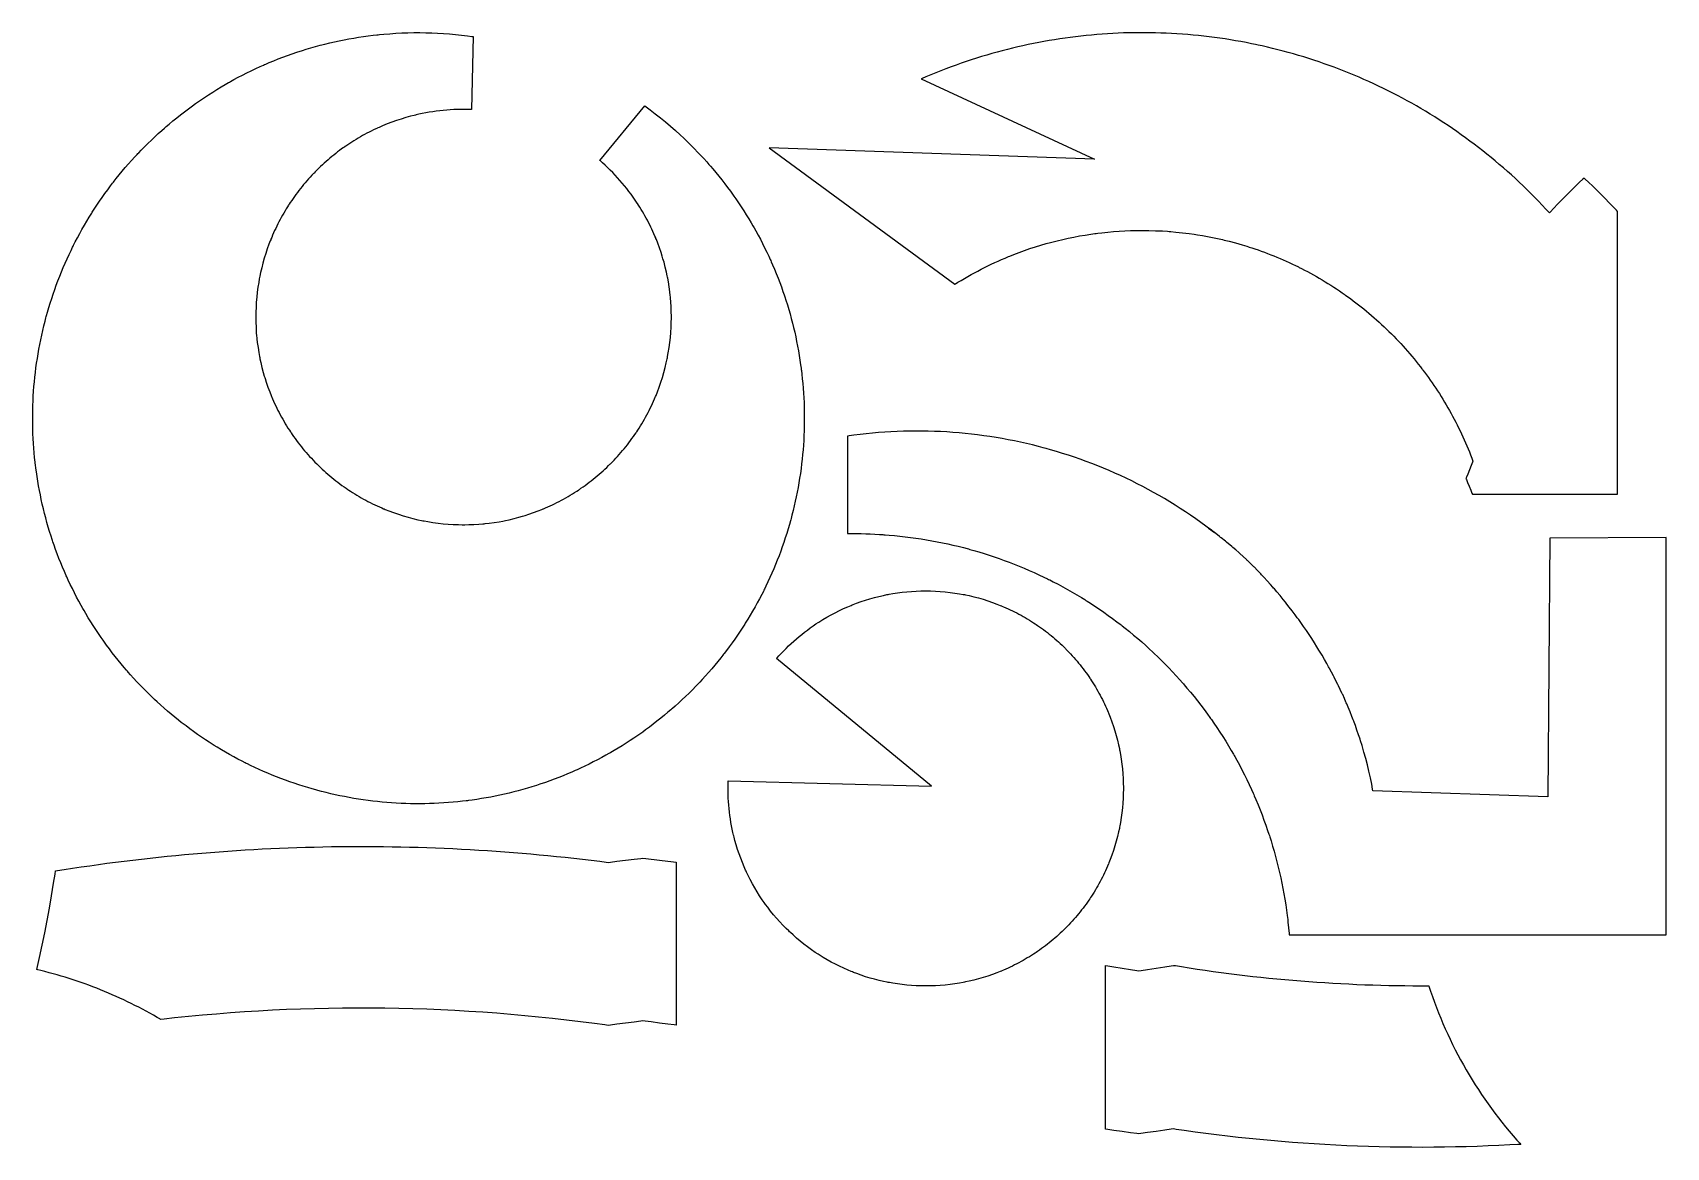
# Model space of a CAD drawing. Extents: x 0 to 1069, y 772 to 1501.
import ezdxf

# ---------------------------------------------------------------- set-up
doc = ezdxf.new("R2010")
doc.units = 0
doc.header["$MEASUREMENT"] = 0
doc.layers.get('0').update_dxf_attribs({"true_color": 0xffffff})

msp = doc.modelspace()

# ---------------------------------------------------------------- linework, layer by layer
at = {"color": 0}
for p, q in [((200.625, 1496.1), (203.767, 1496.74)), ((203.767, 1496.74), (206.915, 1497.33)), ((206.915, 1497.33), (210.072, 1497.89)), ((210.072, 1497.89), (213.236, 1498.4)), ((213.236, 1498.4), (216.407, 1498.88)), ((216.407, 1498.88), (219.585, 1499.32)), ((219.585, 1499.32), (222.768, 1499.71)), ((222.768, 1499.71), (225.16, 1499.99)), ((225.16, 1499.99), (225.958, 1500.07)), ((225.958, 1500.07), (226.929, 1500.17)), ((226.929, 1500.17), (229.849, 1500.44)), ((229.849, 1500.44), (233.744, 1500.75)), ((233.744, 1500.75), (237.643, 1501.01)), ((237.643, 1501.01), (241.543, 1501.21)), ((241.543, 1501.21), (245.446, 1501.35)), ((245.446, 1501.35), (249.349, 1501.42)), ((249.349, 1501.42), (253.251, 1501.43)), ((253.251, 1501.43), (257.154, 1501.39)), ((257.154, 1501.39), (261.057, 1501.29)), ((261.057, 1501.29), (264.957, 1501.13)), ((264.957, 1501.13), (268.854, 1500.9)), ((268.854, 1500.9), (272.749, 1500.61)), ((272.749, 1500.61), (276.639, 1500.26)), ((276.639, 1500.26), (280.524, 1499.86)), ((280.524, 1499.86), (284.404, 1499.4)), ((284.404, 1499.4), (287.311, 1499.01)), ((288.279, 1498.88), (287.057, 1451.07)), ((287.311, 1499.01), (288.279, 1498.88)), ((668.517, 1496.82), (665.069, 1496.25)), ((671.969, 1497.36), (668.517, 1496.82)), ((675.428, 1497.86), (671.969, 1497.36)), ((678.889, 1498.33), (675.428, 1497.86)), ((682.356, 1498.78), (678.889, 1498.33)), ((685.825, 1499.18), (682.356, 1498.78)), ((689.3, 1499.56), (685.825, 1499.18)), ((692.776, 1499.89), (689.3, 1499.56)), ((696.257, 1500.19), (692.776, 1499.89)), ((699.74, 1500.46), (696.257, 1500.19)), ((703.226, 1500.69), (699.74, 1500.46)), ((706.715, 1500.9), (703.226, 1500.69)), ((710.206, 1501.07), (706.715, 1500.9)), ((713.697, 1501.21), (710.206, 1501.07)), ((717.192, 1501.31), (713.697, 1501.21)), ((720.688, 1501.38), (717.192, 1501.31)), ((724.185, 1501.4), (720.688, 1501.38)), ((727.682, 1501.4), (724.185, 1501.4)), ((731.181, 1501.36), (727.682, 1501.4)), ((734.681, 1501.29), (731.181, 1501.36)), ((738.179, 1501.19), (734.681, 1501.29)), ((741.679, 1501.06), (738.179, 1501.19)), ((745.178, 1500.89), (741.679, 1501.06)), ((748.676, 1500.68), (745.178, 1500.89)), ((752.174, 1500.44), (748.676, 1500.68)), ((755.669, 1500.17), (752.174, 1500.44)), ((759.165, 1499.86), (755.669, 1500.17)), ((762.66, 1499.51), (759.165, 1499.86)), ((766.151, 1499.14), (762.66, 1499.51)), ((769.64, 1498.72), (766.151, 1499.14)), ((773.129, 1498.28), (769.64, 1498.72)), ((776.614, 1497.81), (773.129, 1498.28)), ((780.096, 1497.29), (776.614, 1497.81)), ((783.575, 1496.74), (780.096, 1497.29)), ((787.051, 1496.15), (783.575, 1496.74)), ((163.682, 1485.38), (166.697, 1486.49)), ((166.697, 1486.49), (169.726, 1487.56)), ((169.726, 1487.56), (172.769, 1488.6)), ((172.769, 1488.6), (175.06, 1489.35)), ((175.06, 1489.35), (175.826, 1489.58)), ((175.826, 1489.58), (176.59, 1489.83)), ((176.59, 1489.83), (178.89, 1490.54)), ((178.89, 1490.54), (181.965, 1491.46)), ((181.965, 1491.46), (185.05, 1492.33)), ((185.05, 1492.33), (188.146, 1493.17)), ((188.146, 1493.17), (191.251, 1493.96)), ((191.251, 1493.96), (194.367, 1494.71)), ((194.367, 1494.71), (197.492, 1495.43)), ((197.492, 1495.43), (200.625, 1496.1)), ((620.808, 1485.76), (617.456, 1484.72)), ((624.169, 1486.76), (620.808, 1485.76)), ((627.539, 1487.74), (624.169, 1486.76)), ((630.917, 1488.68), (627.539, 1487.74)), ((634.301, 1489.58), (630.917, 1488.68)), ((637.693, 1490.46), (634.301, 1489.58)), ((641.093, 1491.31), (637.693, 1490.46)), ((644.5, 1492.11), (641.093, 1491.31)), ((647.912, 1492.88), (644.5, 1492.11)), ((651.332, 1493.63), (647.912, 1492.88)), ((654.758, 1494.33), (651.332, 1493.63)), ((658.189, 1495), (654.758, 1494.33)), ((661.626, 1495.64), (658.189, 1495)), ((665.069, 1496.25), (661.626, 1495.64)), ((790.524, 1495.54), (787.051, 1496.15)), ((793.993, 1494.89), (790.524, 1495.54)), ((797.457, 1494.21), (793.993, 1494.89)), ((800.054, 1493.67), (797.457, 1494.21)), ((800.918, 1493.49), (800.054, 1493.67)), ((801.782, 1493.29), (800.918, 1493.49)), ((804.371, 1492.72), (801.782, 1493.29)), ((807.814, 1491.94), (804.371, 1492.72)), ((811.247, 1491.13), (807.814, 1491.94)), ((814.669, 1490.26), (811.247, 1491.13)), ((818.081, 1489.38), (814.669, 1490.26)), ((821.481, 1488.46), (818.081, 1489.38)), ((824.869, 1487.5), (821.481, 1488.46)), ((828.246, 1486.53), (824.869, 1487.5)), ((831.613, 1485.5), (828.246, 1486.53)), ((137.252, 1473.68), (140.119, 1475.13)), ((140.119, 1475.13), (143.006, 1476.54)), ((143.006, 1476.54), (145.91, 1477.92)), ((145.91, 1477.92), (148.832, 1479.25)), ((148.832, 1479.25), (151.033, 1480.24)), ((151.033, 1480.24), (151.771, 1480.56)), ((151.771, 1480.56), (152.507, 1480.88)), ((152.507, 1480.88), (154.725, 1481.82)), ((154.725, 1481.82), (157.696, 1483.04)), ((157.696, 1483.04), (160.682, 1484.24)), ((160.682, 1484.24), (163.682, 1485.38)), ((590.965, 1475.21), (587.699, 1473.86)), ((594.242, 1476.51), (590.965, 1475.21)), ((597.529, 1477.78), (594.242, 1476.51)), ((600.826, 1479.01), (597.529, 1477.78)), ((604.133, 1480.22), (600.826, 1479.01)), ((607.45, 1481.4), (604.133, 1480.22)), ((610.776, 1482.54), (607.45, 1481.4)), ((614.111, 1483.64), (610.776, 1482.54)), ((617.456, 1484.72), (614.111, 1483.64)), ((834.965, 1484.46), (831.613, 1485.5)), ((838.307, 1483.38), (834.965, 1484.46)), ((841.636, 1482.26), (838.307, 1483.38)), ((844.953, 1481.11), (841.636, 1482.26)), ((848.257, 1479.94), (844.953, 1481.11)), ((851.549, 1478.74), (848.257, 1479.94)), ((854.826, 1477.49), (851.549, 1478.74)), ((858.09, 1476.22), (854.826, 1477.49)), ((861.34, 1474.92), (858.09, 1476.22)), ((120.491, 1464.24), (123.227, 1465.89)), ((123.227, 1465.89), (125.984, 1467.51)), ((125.984, 1467.51), (128.065, 1468.71)), ((128.065, 1468.71), (128.762, 1469.11)), ((128.762, 1469.11), (129.462, 1469.5)), ((129.462, 1469.5), (131.573, 1470.67)), ((131.573, 1470.67), (134.403, 1472.19)), ((134.403, 1472.19), (137.252, 1473.68)), ((582.01, 1471.44), (581.2, 1471.1)), ((581.2, 1471.1), (694.639, 1418.61)), ((584.444, 1472.5), (582.01, 1471.44)), ((587.699, 1473.86), (584.444, 1472.5)), ((864.578, 1473.58), (861.34, 1474.92)), ((867.8, 1472.22), (864.578, 1473.58)), ((871.008, 1470.82), (867.8, 1472.22)), ((874.201, 1469.39), (871.008, 1470.82)), ((877.381, 1467.94), (874.201, 1469.39)), ((880.544, 1466.44), (877.381, 1467.94)), ((883.694, 1464.93), (880.544, 1466.44)), ((886.828, 1463.39), (883.694, 1464.93)), ((104.514, 1453.56), (106.48, 1454.97)), ((106.48, 1454.97), (107.139, 1455.43)), ((107.139, 1455.43), (107.792, 1455.89)), ((107.792, 1455.89), (109.765, 1457.26)), ((109.765, 1457.26), (112.413, 1459.06)), ((112.413, 1459.06), (115.084, 1460.82)), ((115.084, 1460.82), (117.777, 1462.54)), ((117.777, 1462.54), (120.491, 1464.24)), ((889.946, 1461.81), (886.828, 1463.39)), ((893.047, 1460.19), (889.946, 1461.81)), ((896.133, 1458.56), (893.047, 1460.19)), ((899.204, 1456.89), (896.133, 1458.56)), ((902.257, 1455.19), (899.204, 1456.89)), ((905.293, 1453.47), (902.257, 1455.19)), ((89.2824, 1441.61), (91.7578, 1443.68)), ((91.7578, 1443.68), (94.2587, 1445.72)), ((94.2587, 1445.72), (96.7853, 1447.72)), ((96.7853, 1447.72), (99.3368, 1449.69)), ((99.3368, 1449.69), (101.913, 1451.64)), ((101.913, 1451.64), (104.514, 1453.56)), ((237.932, 1443.88), (234.883, 1442.79)), ((241.007, 1444.89), (237.932, 1443.88)), ((244.106, 1445.82), (241.007, 1444.89)), ((247.226, 1446.68), (244.106, 1445.82)), ((249.581, 1447.29), (247.226, 1446.68)), ((250.369, 1447.47), (249.581, 1447.29)), ((250.932, 1447.61), (250.369, 1447.47)), ((252.625, 1447.99), (250.932, 1447.61)), ((254.888, 1448.47), (252.625, 1447.99)), ((257.157, 1448.9), (254.888, 1448.47)), ((259.433, 1449.31), (257.157, 1448.9)), ((261.715, 1449.67), (259.433, 1449.31)), ((264.001, 1449.99), (261.715, 1449.67)), ((266.294, 1450.28), (264.001, 1449.99)), ((268.59, 1450.53), (266.294, 1450.28)), ((270.89, 1450.72), (268.59, 1450.53)), ((273.194, 1450.89), (270.89, 1450.72)), ((275.5, 1451.01), (273.194, 1450.89)), ((277.808, 1451.11), (275.5, 1451.01)), ((280.119, 1451.15), (277.808, 1451.11)), ((282.431, 1451.17), (280.119, 1451.15)), ((284.743, 1451.14), (282.431, 1451.17)), ((286.478, 1451.08), (284.743, 1451.14)), ((287.057, 1451.07), (286.478, 1451.08)), ((371.022, 1417.82), (400.44, 1453.54)), ((400.44, 1453.54), (401.31, 1452.9)), ((401.31, 1452.9), (403.9, 1450.99)), ((403.9, 1450.99), (407.315, 1448.38)), ((407.315, 1448.38), (410.685, 1445.69)), ((410.685, 1445.69), (414.008, 1442.97)), ((414.008, 1442.97), (417.285, 1440.18)), ((908.314, 1451.71), (905.293, 1453.47)), ((911.317, 1449.92), (908.314, 1451.71)), ((914.301, 1448.11), (911.317, 1449.92)), ((917.269, 1446.26), (914.301, 1448.11)), ((920.219, 1444.39), (917.269, 1446.26)), ((923.151, 1442.49), (920.219, 1444.39)), ((77.6429, 1431.11), (79.9018, 1433.25)), ((79.9018, 1433.25), (82.1867, 1435.36)), ((82.1867, 1435.36), (84.4972, 1437.44)), ((84.4972, 1437.44), (86.246, 1438.99)), ((86.246, 1438.99), (86.8331, 1439.5)), ((86.8331, 1439.5), (87.4421, 1440.03)), ((87.4421, 1440.03), (89.2824, 1441.61)), ((212.981, 1432.38), (211.593, 1431.54)), ((214.379, 1433.19), (212.981, 1432.38)), ((215.788, 1433.99), (214.379, 1433.19)), ((217.204, 1434.76), (215.788, 1433.99)), ((218.632, 1435.53), (217.204, 1434.76)), ((220.067, 1436.28), (218.632, 1435.53)), ((221.513, 1437.01), (220.067, 1436.28)), ((222.965, 1437.72), (221.513, 1437.01)), ((224.428, 1438.42), (222.965, 1437.72)), ((225.531, 1438.93), (224.428, 1438.42)), ((225.899, 1439.1), (225.531, 1438.93)), ((226.636, 1439.43), (225.899, 1439.1)), ((228.865, 1440.4), (226.636, 1439.43)), ((231.86, 1441.63), (228.865, 1440.4)), ((234.883, 1442.79), (231.86, 1441.63)), ((417.285, 1440.18), (420.514, 1437.35)), ((420.514, 1437.35), (423.694, 1434.44)), ((423.694, 1434.44), (426.049, 1432.25)), ((426.049, 1432.25), (426.825, 1431.5)), ((926.065, 1440.56), (923.151, 1442.49)), ((928.961, 1438.6), (926.065, 1440.56)), ((931.837, 1436.61), (928.961, 1438.6)), ((934.696, 1434.6), (931.837, 1436.61)), ((937.535, 1432.56), (934.696, 1434.6)), ((940.354, 1430.49), (937.535, 1432.56)), ((66.7638, 1420.04), (68.3408, 1421.72)), ((68.3408, 1421.72), (68.871, 1422.29)), ((68.871, 1422.29), (69.4058, 1422.85)), ((69.4058, 1422.85), (71.0239, 1424.53)), ((71.0239, 1424.53), (73.2036, 1426.75)), ((73.2036, 1426.75), (75.4101, 1428.94)), ((75.4101, 1428.94), (77.6429, 1431.11)), ((198.254, 1422.32), (196.979, 1421.31)), ((199.542, 1423.32), (198.254, 1422.32)), ((200.84, 1424.29), (199.542, 1423.32)), ((202.151, 1425.26), (200.84, 1424.29)), ((203.142, 1425.97), (202.151, 1425.26)), ((203.474, 1426.21), (203.142, 1425.97)), ((203.804, 1426.44), (203.474, 1426.21)), ((204.801, 1427.14), (203.804, 1426.44)), ((206.139, 1428.06), (204.801, 1427.14)), ((207.486, 1428.96), (206.139, 1428.06)), ((208.844, 1429.83), (207.486, 1428.96)), ((210.214, 1430.69), (208.844, 1429.83)), ((211.593, 1431.54), (210.214, 1430.69)), ((426.825, 1431.5), (427.353, 1431)), ((427.353, 1431), (428.921, 1429.47)), ((428.921, 1429.47), (430.993, 1427.42)), ((430.993, 1427.42), (433.042, 1425.33)), ((433.042, 1425.33), (435.065, 1423.24)), ((435.065, 1423.24), (437.067, 1421.11)), ((694.639, 1418.61), (481.887, 1426.04)), ((481.887, 1426.04), (603.258, 1336.67)), ((943.154, 1428.39), (940.354, 1430.49)), ((945.935, 1426.26), (943.154, 1428.39)), ((948.694, 1424.1), (945.935, 1426.26)), ((951.435, 1421.92), (948.694, 1424.1)), ((954.154, 1419.71), (951.435, 1421.92)), ((58.6174, 1410.76), (60.6111, 1413.13)), ((60.6111, 1413.13), (62.6336, 1415.46)), ((62.6336, 1415.46), (64.6846, 1417.75)), ((64.6846, 1417.75), (66.7638, 1420.04)), ((186.068, 1411.56), (184.921, 1410.4)), ((187.229, 1412.69), (186.068, 1411.56)), ((188.403, 1413.82), (187.229, 1412.69)), ((189.59, 1414.94), (188.403, 1413.82)), ((190.789, 1416.04), (189.59, 1414.94)), ((192.003, 1417.13), (190.789, 1416.04)), ((193.228, 1418.19), (192.003, 1417.13)), ((194.465, 1419.25), (193.228, 1418.19)), ((195.717, 1420.29), (194.465, 1419.25)), ((196.979, 1421.31), (195.717, 1420.29)), ((371.463, 1417.43), (371.022, 1417.82)), ((372.768, 1416.28), (371.463, 1417.43)), ((374.486, 1414.69), (372.768, 1416.28)), ((376.175, 1413.1), (374.486, 1414.69)), ((377.838, 1411.47), (376.175, 1413.1)), ((379.471, 1409.82), (377.838, 1411.47)), ((437.067, 1421.11), (439.043, 1418.96)), ((439.043, 1418.96), (440.994, 1416.79)), ((440.994, 1416.79), (442.443, 1415.15)), ((442.443, 1415.15), (442.921, 1414.6)), ((442.921, 1414.6), (443.432, 1414.01)), ((443.432, 1414.01), (444.949, 1412.24)), ((444.949, 1412.24), (446.946, 1409.86)), ((956.854, 1417.47), (954.154, 1419.71)), ((959.533, 1415.21), (956.854, 1417.47)), ((962.19, 1412.92), (959.533, 1415.21)), ((964.826, 1410.6), (962.19, 1412.92)), ((49.0704, 1398.63), (50.925, 1401.11)), ((50.925, 1401.11), (52.3351, 1402.96)), ((52.3351, 1402.96), (52.8103, 1403.57)), ((52.8103, 1403.57), (53.2831, 1404.18)), ((53.2831, 1404.18), (54.7167, 1405.99)), ((54.7167, 1405.99), (56.6524, 1408.39)), ((56.6524, 1408.39), (58.6174, 1410.76)), ((176.254, 1400.69), (175.236, 1399.42)), ((177.286, 1401.94), (176.254, 1400.69)), ((178.332, 1403.19), (177.286, 1401.94)), ((179.394, 1404.43), (178.332, 1403.19)), ((180.471, 1405.65), (179.394, 1404.43)), ((181.563, 1406.86), (180.471, 1405.65)), ((182.668, 1408.06), (181.563, 1406.86)), ((183.506, 1408.94), (182.668, 1408.06)), ((183.788, 1409.24), (183.506, 1408.94)), ((184.069, 1409.53), (183.788, 1409.24)), ((184.921, 1410.4), (184.069, 1409.53)), ((381.076, 1408.13), (379.471, 1409.82)), ((382.653, 1406.42), (381.076, 1408.13)), ((384.199, 1404.68), (382.653, 1406.42)), ((385.717, 1402.92), (384.199, 1404.68)), ((387.203, 1401.14), (385.717, 1402.92)), ((388.66, 1399.32), (387.203, 1401.14)), ((446.946, 1409.86), (448.915, 1407.44)), ((448.915, 1407.44), (450.854, 1405.01)), ((450.854, 1405.01), (452.764, 1402.56)), ((452.764, 1402.56), (454.644, 1400.08)), ((967.442, 1408.25), (964.826, 1410.6)), ((970.035, 1405.89), (967.442, 1408.25)), ((972.606, 1403.49), (970.035, 1405.89)), ((975.156, 1401.06), (972.606, 1403.49)), ((977.682, 1398.61), (975.156, 1401.06)), ((1009.18, 1400.68), (1006.3, 1397.88)), ((1012.09, 1403.46), (1009.18, 1400.68)), ((1014.3, 1405.53), (1012.09, 1403.46)), ((1015.04, 1406.21), (1014.3, 1405.53)), ((1015.75, 1405.56), (1015.04, 1406.21)), ((1017.86, 1403.58), (1015.75, 1405.56)), ((1020.65, 1400.93), (1017.86, 1403.58)), ((1023.41, 1398.25), (1020.65, 1400.93)), ((41.9642, 1388.47), (43.6936, 1391.04)), ((43.6936, 1391.04), (45.4546, 1393.58)), ((45.4546, 1393.58), (47.2469, 1396.11)), ((47.2469, 1396.11), (49.0704, 1398.63)), ((168.549, 1390.19), (167.876, 1389.18)), ((169.457, 1391.56), (168.549, 1390.19)), ((170.382, 1392.89), (169.457, 1391.56)), ((171.321, 1394.22), (170.382, 1392.89)), ((172.278, 1395.54), (171.321, 1394.22)), ((173.249, 1396.85), (172.278, 1395.54)), ((174.235, 1398.14), (173.249, 1396.85)), ((175.236, 1399.42), (174.235, 1398.14)), ((390.086, 1397.49), (388.66, 1399.32)), ((391.481, 1395.63), (390.086, 1397.49)), ((392.844, 1393.74), (391.481, 1395.63)), ((394.176, 1391.82), (392.844, 1393.74)), ((395.156, 1390.38), (394.176, 1391.82)), ((395.476, 1389.89), (395.156, 1390.38)), ((395.703, 1389.54), (395.476, 1389.89)), ((396.374, 1388.51), (395.703, 1389.54)), ((454.644, 1400.08), (456.493, 1397.58)), ((456.493, 1397.58), (457.861, 1395.69)), ((457.861, 1395.69), (458.313, 1395.06)), ((458.313, 1395.06), (458.76, 1394.43)), ((458.76, 1394.43), (460.086, 1392.53)), ((460.086, 1392.53), (461.828, 1389.99)), ((461.828, 1389.99), (463.537, 1387.42)), ((980.186, 1396.14), (977.682, 1398.61)), ((982.668, 1393.63), (980.186, 1396.14)), ((985.126, 1391.1), (982.668, 1393.63)), ((987.563, 1388.55), (985.126, 1391.1)), ((1000.63, 1392.17), (997.839, 1389.26)), ((1003.45, 1395.04), (1000.63, 1392.17)), ((1006.3, 1397.88), (1003.45, 1395.04)), ((1026.14, 1395.53), (1023.41, 1398.25)), ((1028.84, 1392.79), (1026.14, 1395.53)), ((1031.52, 1390.03), (1028.84, 1392.79)), ((1034.16, 1387.23), (1031.52, 1390.03)), ((35.3688, 1377.97), (36.9685, 1380.63)), ((36.9685, 1380.63), (38.1888, 1382.6)), ((38.1888, 1382.6), (38.601, 1383.26)), ((38.601, 1383.26), (39.0132, 1383.92)), ((39.0132, 1383.92), (40.2665, 1385.88)), ((40.2665, 1385.88), (41.9642, 1388.47)), ((161.908, 1379.08), (161.154, 1377.65)), ((162.678, 1380.5), (161.908, 1379.08)), ((163.467, 1381.92), (162.678, 1380.5)), ((164.271, 1383.32), (163.467, 1381.92)), ((165.092, 1384.71), (164.271, 1383.32)), ((165.929, 1386.1), (165.092, 1384.71)), ((166.785, 1387.47), (165.929, 1386.1)), ((167.436, 1388.5), (166.785, 1387.47)), ((167.656, 1388.84), (167.436, 1388.5)), ((167.876, 1389.18), (167.656, 1388.84)), ((397.256, 1387.12), (396.374, 1388.51)), ((398.119, 1385.72), (397.256, 1387.12)), ((398.965, 1384.31), (398.119, 1385.72)), ((399.794, 1382.89), (398.965, 1384.31)), ((400.607, 1381.47), (399.794, 1382.89)), ((401.401, 1380.03), (400.607, 1381.47)), ((402.179, 1378.58), (401.401, 1380.03)), ((463.537, 1387.42), (465.217, 1384.83)), ((465.217, 1384.83), (466.864, 1382.22)), ((466.864, 1382.22), (468.479, 1379.6)), ((468.479, 1379.6), (470.061, 1376.95)), ((989.975, 1385.97), (987.563, 1388.55)), ((991.769, 1384.02), (989.975, 1385.97)), ((992.363, 1383.36), (991.769, 1384.02)), ((993.039, 1384.11), (992.363, 1383.36)), ((995.085, 1386.33), (993.039, 1384.11)), ((997.839, 1389.26), (995.085, 1386.33)), ((1036.12, 1385.11), (1034.16, 1387.23)), ((1036.77, 1384.4), (1036.12, 1385.11)), ((1036.77, 1199.2), (1036.77, 1384.4)), ((29.3026, 1367.17), (30.769, 1369.9)), ((30.769, 1369.9), (32.2689, 1372.61)), ((32.2689, 1372.61), (33.8024, 1375.3)), ((33.8024, 1375.3), (35.3688, 1377.97)), ((156.996, 1368.88), (156.364, 1367.39)), ((157.646, 1370.36), (156.996, 1368.88)), ((158.313, 1371.84), (157.646, 1370.36)), ((158.997, 1373.3), (158.313, 1371.84)), ((159.699, 1374.76), (158.997, 1373.3)), ((160.418, 1376.21), (159.699, 1374.76)), ((161.154, 1377.65), (160.418, 1376.21)), ((402.938, 1377.12), (402.179, 1378.58)), ((403.679, 1375.65), (402.938, 1377.12)), ((404.404, 1374.18), (403.679, 1375.65)), ((405.11, 1372.69), (404.404, 1374.18)), ((405.797, 1371.2), (405.11, 1372.69)), ((406.468, 1369.7), (405.797, 1371.2)), ((407.119, 1368.19), (406.468, 1369.7)), ((407.597, 1367.05), (407.119, 1368.19)), ((470.061, 1376.95), (471.228, 1374.95)), ((471.228, 1374.95), (471.611, 1374.28)), ((471.611, 1374.28), (471.997, 1373.61)), ((471.997, 1373.61), (473.136, 1371.58)), ((473.136, 1371.58), (474.626, 1368.87)), ((474.626, 1368.87), (476.083, 1366.13)), ((681.219, 1367.64), (684.869, 1368.33)), ((684.869, 1368.33), (688.531, 1368.95)), ((688.531, 1368.95), (692.201, 1369.52)), ((692.201, 1369.52), (694.961, 1369.91)), ((694.961, 1369.91), (695.882, 1370.03)), ((695.882, 1370.03), (696.813, 1370.15)), ((696.813, 1370.15), (699.606, 1370.48)), ((699.606, 1370.48), (703.335, 1370.87)), ((703.335, 1370.87), (707.069, 1371.2)), ((707.069, 1371.2), (710.808, 1371.48)), ((710.808, 1371.48), (714.551, 1371.69)), ((714.551, 1371.69), (718.297, 1371.84)), ((718.297, 1371.84), (722.046, 1371.93)), ((722.046, 1371.93), (724.858, 1371.96)), ((724.858, 1371.96), (725.796, 1371.96)), ((725.796, 1371.96), (726.906, 1371.96)), ((726.906, 1371.96), (730.236, 1371.92)), ((730.236, 1371.92), (734.674, 1371.79)), ((734.674, 1371.79), (739.108, 1371.58)), ((739.108, 1371.58), (742.432, 1371.37)), ((742.432, 1371.37), (743.539, 1371.28)), ((743.539, 1371.28), (744.637, 1371.2)), ((744.637, 1371.2), (747.928, 1370.91)), ((747.928, 1370.91), (752.31, 1370.45)), ((752.31, 1370.45), (756.681, 1369.9)), ((756.681, 1369.9), (759.953, 1369.44)), ((759.953, 1369.44), (761.042, 1369.27)), ((761.042, 1369.27), (762.135, 1369.11)), ((762.135, 1369.11), (765.408, 1368.56)), ((765.408, 1368.56), (769.76, 1367.76)), ((23.7811, 1356.09), (25.1089, 1358.88)), ((25.1089, 1358.88), (26.1264, 1360.97)), ((26.1264, 1360.97), (26.4713, 1361.66)), ((26.4713, 1361.66), (26.8167, 1362.35)), ((26.8167, 1362.35), (27.87, 1364.43)), ((27.87, 1364.43), (29.3026, 1367.17)), ((153.478, 1359.84), (152.453, 1356.77)), ((154.578, 1362.88), (153.478, 1359.84)), ((155.449, 1365.14), (154.578, 1362.88)), ((155.75, 1365.89), (155.449, 1365.14)), ((155.901, 1366.27), (155.75, 1365.89)), ((156.364, 1367.39), (155.901, 1366.27)), ((407.753, 1366.67), (407.597, 1367.05)), ((408.067, 1365.91), (407.753, 1366.67)), ((408.967, 1363.6), (408.067, 1365.91)), ((410.106, 1360.51), (408.967, 1363.6)), ((411.168, 1357.39), (410.106, 1360.51)), ((476.083, 1366.13), (477.507, 1363.38)), ((477.507, 1363.38), (478.896, 1360.61)), ((478.896, 1360.61), (480.251, 1357.82)), ((480.251, 1357.82), (481.571, 1355.02)), ((641.965, 1356.21), (645.446, 1357.54)), ((645.446, 1357.54), (648.947, 1358.81)), ((648.947, 1358.81), (652.469, 1360.03)), ((652.469, 1360.03), (656.01, 1361.18)), ((656.01, 1361.18), (659.569, 1362.28)), ((659.569, 1362.28), (663.146, 1363.32)), ((663.146, 1363.32), (665.84, 1364.07)), ((665.84, 1364.07), (666.742, 1364.31)), ((666.742, 1364.31), (667.639, 1364.55)), ((667.639, 1364.55), (670.34, 1365.23)), ((670.34, 1365.23), (673.954, 1366.09)), ((673.954, 1366.09), (677.581, 1366.9)), ((677.581, 1366.9), (681.219, 1367.64)), ((769.76, 1367.76), (774.096, 1366.88)), ((774.096, 1366.88), (777.336, 1366.16)), ((777.336, 1366.16), (778.414, 1365.91)), ((778.414, 1365.91), (779.489, 1365.66)), ((779.489, 1365.66), (782.704, 1364.87)), ((782.704, 1364.87), (786.975, 1363.73)), ((786.975, 1363.73), (791.222, 1362.52)), ((791.222, 1362.52), (794.393, 1361.56)), ((794.393, 1361.56), (795.446, 1361.23)), ((795.446, 1361.23), (795.971, 1361.06)), ((795.971, 1361.06), (797.546, 1360.55)), ((797.546, 1360.55), (799.639, 1359.85)), ((799.639, 1359.85), (801.725, 1359.14)), ((801.725, 1359.14), (803.803, 1358.4)), ((803.803, 1358.4), (805.874, 1357.64)), ((805.874, 1357.64), (807.938, 1356.87)), ((18.8186, 1344.77), (20.0067, 1347.62)), ((20.0067, 1347.62), (21.2299, 1350.46)), ((21.2299, 1350.46), (22.4881, 1353.28)), ((22.4881, 1353.28), (23.7811, 1356.09)), ((149.821, 1347.45), (149.094, 1344.3)), ((150.624, 1350.58), (149.821, 1347.45)), ((151.501, 1353.69), (150.624, 1350.58)), ((152.453, 1356.77), (151.501, 1353.69)), ((411.918, 1355.03), (411.168, 1357.39)), ((412.154, 1354.24), (411.918, 1355.03)), ((412.392, 1353.45), (412.154, 1354.24)), ((413.063, 1351.07), (412.392, 1353.45)), ((413.893, 1347.88), (413.063, 1351.07)), ((414.646, 1344.68), (413.893, 1347.88)), ((481.571, 1355.02), (482.54, 1352.9)), ((482.54, 1352.9), (482.857, 1352.19)), ((482.857, 1352.19), (483.174, 1351.49)), ((483.174, 1351.49), (484.107, 1349.36)), ((484.107, 1349.36), (485.322, 1346.51)), ((620.49, 1346.51), (622.701, 1347.63)), ((622.701, 1347.63), (624.925, 1348.73)), ((624.925, 1348.73), (627.16, 1349.81)), ((627.16, 1349.81), (629.407, 1350.86)), ((629.407, 1350.86), (631.664, 1351.89)), ((631.664, 1351.89), (633.933, 1352.89)), ((633.933, 1352.89), (636.214, 1353.87)), ((636.214, 1353.87), (637.932, 1354.59)), ((637.932, 1354.59), (638.506, 1354.82)), ((638.506, 1354.82), (639.368, 1355.18)), ((639.368, 1355.18), (641.965, 1356.21)), ((807.938, 1356.87), (809.993, 1356.07)), ((809.993, 1356.07), (812.042, 1355.25)), ((812.042, 1355.25), (814.082, 1354.42)), ((814.082, 1354.42), (816.114, 1353.56)), ((816.114, 1353.56), (818.137, 1352.68)), ((818.137, 1352.68), (820.153, 1351.79)), ((820.153, 1351.79), (822.16, 1350.88)), ((822.16, 1350.88), (824.158, 1349.94)), ((824.158, 1349.94), (826.147, 1348.99)), ((826.147, 1348.99), (827.635, 1348.26)), ((827.635, 1348.26), (828.128, 1348.02)), ((828.128, 1348.02), (828.625, 1347.77)), ((828.625, 1347.77), (830.108, 1347.02)), ((830.108, 1347.02), (832.079, 1346)), ((14.4197, 1333.22), (15.4662, 1336.13)), ((15.4662, 1336.13), (16.5482, 1339.02)), ((16.5482, 1339.02), (17.6657, 1341.9)), ((17.6657, 1341.9), (18.8186, 1344.77)), ((147.862, 1337.92), (147.36, 1334.7)), ((148.288, 1340.33), (147.862, 1337.92)), ((148.443, 1341.13), (148.288, 1340.33)), ((148.596, 1341.92), (148.443, 1341.13)), ((149.094, 1344.3), (148.596, 1341.92)), ((415.161, 1342.26), (414.646, 1344.68)), ((415.319, 1341.45), (415.161, 1342.26)), ((415.478, 1340.64), (415.319, 1341.45)), ((415.912, 1338.22), (415.478, 1340.64)), ((416.426, 1334.98), (415.912, 1338.22)), ((485.322, 1346.51), (486.501, 1343.65)), ((486.501, 1343.65), (487.644, 1340.77)), ((487.644, 1340.77), (488.753, 1337.88)), ((488.753, 1337.88), (489.825, 1334.97)), ((603.258, 1336.67), (603.783, 1337)), ((603.783, 1337), (605.367, 1337.98)), ((605.367, 1337.98), (607.488, 1339.27)), ((607.488, 1339.27), (609.622, 1340.54)), ((609.622, 1340.54), (611.771, 1341.78)), ((611.771, 1341.78), (613.931, 1343)), ((613.931, 1343), (616.106, 1344.19)), ((616.106, 1344.19), (618.292, 1345.36)), ((618.292, 1345.36), (620.49, 1346.51)), ((832.079, 1346), (834.039, 1344.97)), ((834.039, 1344.97), (835.989, 1343.92)), ((835.989, 1343.92), (837.929, 1342.85)), ((837.929, 1342.85), (839.857, 1341.76)), ((839.857, 1341.76), (841.776, 1340.65)), ((841.776, 1340.65), (843.683, 1339.52)), ((843.683, 1339.52), (845.581, 1338.38)), ((845.581, 1338.38), (847.467, 1337.22)), ((847.467, 1337.22), (849.34, 1336.03)), ((849.34, 1336.03), (851.204, 1334.84)), ((11.4953, 1324.42), (12.4342, 1327.37)), ((12.4342, 1327.37), (13.4091, 1330.3)), ((13.4091, 1330.3), (14.4197, 1333.22)), ((146.585, 1328.23), (146.313, 1324.99)), ((146.933, 1331.47), (146.585, 1328.23)), ((147.36, 1334.7), (146.933, 1331.47)), ((416.862, 1331.72), (416.426, 1334.98)), ((417.139, 1329.27), (416.862, 1331.72)), ((417.218, 1328.45), (417.139, 1329.27)), ((417.297, 1327.63), (417.218, 1328.45)), ((417.497, 1325.15), (417.297, 1327.63)), ((489.825, 1334.97), (490.863, 1332.05)), ((490.863, 1332.05), (491.617, 1329.85)), ((491.617, 1329.85), (491.863, 1329.12)), ((491.863, 1329.12), (492.107, 1328.38)), ((492.107, 1328.38), (492.825, 1326.18)), ((492.825, 1326.18), (493.751, 1323.23)), ((851.204, 1334.84), (853.056, 1333.62)), ((853.056, 1333.62), (854.897, 1332.39)), ((854.897, 1332.39), (856.725, 1331.13)), ((856.725, 1331.13), (858.089, 1330.18)), ((858.089, 1330.18), (858.542, 1329.86)), ((858.542, 1329.86), (858.993, 1329.54)), ((858.993, 1329.54), (860.343, 1328.58)), ((860.343, 1328.58), (862.131, 1327.28)), ((862.131, 1327.28), (863.906, 1325.96)), ((863.906, 1325.96), (865.668, 1324.63)), ((8.0971, 1312.51), (8.6915, 1314.76)), ((8.6915, 1314.76), (8.8958, 1315.52)), ((8.8958, 1315.52), (9.0988, 1316.26)), ((9.0988, 1316.26), (9.726, 1318.5)), ((9.726, 1318.5), (10.5926, 1321.46)), ((10.5926, 1321.46), (11.4953, 1324.42)), ((146.001, 1318.48), (145.962, 1316.04)), ((145.962, 1316.04), (145.962, 1315.22)), ((145.962, 1315.22), (145.962, 1314.38)), ((146.118, 1321.74), (146.001, 1318.48)), ((146.313, 1324.99), (146.118, 1321.74)), ((417.697, 1321.85), (417.497, 1325.15)), ((417.817, 1318.53), (417.697, 1321.85)), ((417.857, 1316.05), (417.817, 1318.53)), ((417.857, 1315.22), (417.857, 1316.05)), ((417.857, 1314.38), (417.857, 1315.22)), ((493.751, 1323.23), (494.64, 1320.27)), ((494.64, 1320.27), (495.493, 1317.3)), ((495.493, 1317.3), (496.31, 1314.32)), ((865.668, 1324.63), (867.417, 1323.27)), ((867.417, 1323.27), (869.153, 1321.91)), ((869.153, 1321.91), (870.876, 1320.52)), ((870.876, 1320.52), (872.586, 1319.12)), ((872.586, 1319.12), (874.282, 1317.71)), ((874.282, 1317.71), (875.965, 1316.27)), ((875.965, 1316.27), (877.633, 1314.82)), ((877.633, 1314.82), (879.289, 1313.36)), ((5.9253, 1303.43), (6.6118, 1306.46)), ((6.6118, 1306.46), (7.3357, 1309.49)), ((7.3357, 1309.49), (8.0971, 1312.51)), ((145.962, 1314.38), (146.004, 1311.87)), ((146.004, 1311.87), (146.126, 1308.52)), ((146.126, 1308.52), (146.331, 1305.18)), ((146.331, 1305.18), (146.535, 1302.67)), ((417.2, 1301.85), (417.487, 1305.18)), ((417.487, 1305.18), (417.692, 1308.52)), ((417.692, 1308.52), (417.815, 1311.87)), ((417.815, 1311.87), (417.857, 1314.38)), ((496.31, 1314.32), (497.089, 1311.32)), ((497.089, 1311.32), (497.832, 1308.32)), ((497.832, 1308.32), (498.537, 1305.32)), ((498.537, 1305.32), (499.207, 1302.3)), ((879.289, 1313.36), (880.931, 1311.88)), ((880.931, 1311.88), (882.558, 1310.38)), ((882.558, 1310.38), (884.171, 1308.87)), ((884.171, 1308.87), (885.372, 1307.73)), ((885.372, 1307.73), (885.771, 1307.34)), ((885.771, 1307.34), (886.168, 1306.96)), ((886.168, 1306.96), (887.356, 1305.8)), ((887.356, 1305.8), (888.926, 1304.24)), ((888.926, 1304.24), (890.481, 1302.67)), ((3.5545, 1291.24), (4.0909, 1294.3)), ((4.0909, 1294.3), (4.6648, 1297.35)), ((4.6648, 1297.35), (5.2763, 1300.39)), ((5.2763, 1300.39), (5.9253, 1303.43)), ((146.535, 1302.67), (146.617, 1301.84)), ((146.617, 1301.84), (146.697, 1301.01)), ((146.697, 1301.01), (146.981, 1298.53)), ((146.981, 1298.53), (147.426, 1295.24)), ((147.426, 1295.24), (147.953, 1291.96)), ((415.85, 1291.9), (416.381, 1295.2)), ((416.381, 1295.2), (416.832, 1298.52)), ((416.832, 1298.52), (417.2, 1301.85)), ((499.207, 1302.3), (499.838, 1299.27)), ((499.838, 1299.27), (500.432, 1296.24)), ((500.432, 1296.24), (500.99, 1293.2)), ((890.481, 1302.67), (892.021, 1301.08)), ((892.021, 1301.08), (893.546, 1299.48)), ((893.546, 1299.48), (895.056, 1297.86)), ((895.056, 1297.86), (896.549, 1296.23)), ((896.549, 1296.23), (898.026, 1294.59)), ((898.026, 1294.59), (899.489, 1292.93)), ((2.1708, 1282.04), (2.5944, 1285.11)), ((2.5944, 1285.11), (3.0556, 1288.18)), ((3.0556, 1288.18), (3.5545, 1291.24)), ((147.953, 1291.96), (148.397, 1289.51)), ((148.397, 1289.51), (148.558, 1288.69)), ((148.558, 1288.69), (148.721, 1287.88)), ((148.721, 1287.88), (149.249, 1285.43)), ((149.249, 1285.43), (150.018, 1282.19)), ((413.779, 1282.12), (414.549, 1285.35)), ((414.549, 1285.35), (415.075, 1287.79)), ((415.075, 1287.79), (415.236, 1288.6)), ((415.236, 1288.6), (415.4, 1289.43)), ((415.4, 1289.43), (415.85, 1291.9)), ((500.99, 1293.2), (501.51, 1290.16)), ((501.51, 1290.16), (501.992, 1287.1)), ((501.992, 1287.1), (502.438, 1284.04)), ((502.438, 1284.04), (502.747, 1281.74)), ((899.489, 1292.93), (900.935, 1291.26)), ((900.935, 1291.26), (902.365, 1289.57)), ((902.365, 1289.57), (903.781, 1287.87)), ((903.781, 1287.87), (905.179, 1286.16)), ((905.179, 1286.16), (906.561, 1284.43)), ((906.561, 1284.43), (907.926, 1282.69)), ((907.926, 1282.69), (908.942, 1281.38)), ((0.8531, 1269.71), (1.126, 1272.8)), ((1.126, 1272.8), (1.4366, 1275.88)), ((1.4366, 1275.88), (1.7849, 1278.96)), ((1.7849, 1278.96), (2.1708, 1282.04)), ((150.018, 1282.19), (150.868, 1278.96)), ((150.868, 1278.96), (151.556, 1276.56)), ((151.556, 1276.56), (151.797, 1275.76)), ((151.797, 1275.76), (152.04, 1274.96)), ((152.04, 1274.96), (152.807, 1272.58)), ((152.807, 1272.58), (153.894, 1269.43)), ((409.918, 1269.41), (411, 1272.55)), ((411, 1272.55), (412.006, 1275.71)), ((412.006, 1275.71), (412.932, 1278.9)), ((412.932, 1278.9), (413.779, 1282.12)), ((502.747, 1281.74), (502.844, 1280.98)), ((502.844, 1280.98), (502.942, 1280.2)), ((502.942, 1280.2), (503.217, 1277.88)), ((503.217, 1277.88), (503.55, 1274.79)), ((503.55, 1274.79), (503.846, 1271.69)), ((908.942, 1281.38), (909.276, 1280.93)), ((909.276, 1280.93), (909.603, 1280.51)), ((909.603, 1280.51), (910.572, 1279.22)), ((910.572, 1279.22), (911.851, 1277.49)), ((911.851, 1277.49), (913.114, 1275.75)), ((913.114, 1275.75), (914.361, 1274)), ((914.361, 1274), (915.59, 1272.24)), ((915.59, 1272.24), (916.803, 1270.46)), ((0.2612, 1260.43), (0.4207, 1263.52)), ((0.4207, 1263.52), (0.6181, 1266.62)), ((0.6181, 1266.62), (0.8531, 1269.71)), ((153.894, 1269.43), (155.058, 1266.3)), ((155.058, 1266.3), (155.981, 1263.98)), ((155.981, 1263.98), (156.3, 1263.21)), ((156.3, 1263.21), (156.46, 1262.82)), ((156.46, 1262.82), (156.949, 1261.67)), ((156.949, 1261.67), (157.615, 1260.15)), ((406.204, 1260.15), (406.871, 1261.67)), ((406.871, 1261.67), (407.36, 1262.82)), ((407.36, 1262.82), (407.519, 1263.21)), ((407.519, 1263.21), (407.838, 1263.98)), ((407.838, 1263.98), (408.757, 1266.29)), ((408.757, 1266.29), (409.918, 1269.41)), ((503.846, 1271.69), (504.104, 1268.6)), ((504.104, 1268.6), (504.324, 1265.5)), ((504.324, 1265.5), (504.506, 1262.4)), ((504.506, 1262.4), (504.65, 1259.29)), ((916.803, 1270.46), (918, 1268.68)), ((918, 1268.68), (919.179, 1266.89)), ((919.179, 1266.89), (920.342, 1265.08)), ((920.342, 1265.08), (921.486, 1263.27)), ((921.486, 1263.27), (922.615, 1261.44)), ((922.615, 1261.44), (923.726, 1259.61)), ((0.0015, 1248.03), (0.0096, 1251.13)), ((0.0096, 1251.13), (0.0556, 1254.23)), ((0.0556, 1254.23), (0.1395, 1257.33)), ((0.1395, 1257.33), (0.2612, 1260.43)), ((157.615, 1260.15), (158.3, 1258.63)), ((158.3, 1258.63), (159.004, 1257.13)), ((159.004, 1257.13), (159.726, 1255.63)), ((159.726, 1255.63), (160.467, 1254.14)), ((160.467, 1254.14), (161.225, 1252.66)), ((161.225, 1252.66), (162.001, 1251.19)), ((162.001, 1251.19), (162.796, 1249.73)), ((401.024, 1249.73), (401.818, 1251.19)), ((401.818, 1251.19), (402.594, 1252.66)), ((402.594, 1252.66), (403.353, 1254.14)), ((403.353, 1254.14), (404.093, 1255.63)), ((404.093, 1255.63), (404.815, 1257.13)), ((404.815, 1257.13), (405.519, 1258.63)), ((405.519, 1258.63), (406.204, 1260.15)), ((504.65, 1259.29), (504.756, 1256.19)), ((504.756, 1256.19), (504.824, 1253.09)), ((504.824, 1253.09), (504.853, 1249.99)), ((923.726, 1259.61), (924.821, 1257.76)), ((924.821, 1257.76), (925.897, 1255.9)), ((925.897, 1255.9), (926.957, 1254.04)), ((926.957, 1254.04), (928, 1252.16)), ((928, 1252.16), (929.025, 1250.28)), ((0.0313, 1244.93), (0.0015, 1248.03)), ((0.0991, 1241.82), (0.0313, 1244.93)), ((0.2048, 1238.72), (0.0991, 1241.82)), ((162.796, 1249.73), (163.608, 1248.28)), ((163.608, 1248.28), (164.439, 1246.84)), ((164.439, 1246.84), (165.286, 1245.4)), ((165.286, 1245.4), (166.151, 1243.98)), ((166.151, 1243.98), (167.035, 1242.57)), ((167.035, 1242.57), (167.935, 1241.18)), ((167.935, 1241.18), (168.621, 1240.13)), ((168.621, 1240.13), (168.853, 1239.79)), ((394.967, 1239.79), (395.199, 1240.13)), ((395.199, 1240.13), (395.885, 1241.18)), ((395.885, 1241.18), (396.785, 1242.57)), ((396.785, 1242.57), (397.668, 1243.98)), ((397.668, 1243.98), (398.533, 1245.41)), ((398.533, 1245.41), (399.381, 1246.84)), ((399.381, 1246.84), (400.211, 1248.28)), ((400.211, 1248.28), (401.024, 1249.73)), ((504.715, 1240.69), (504.593, 1237.59)), ((504.799, 1243.79), (504.715, 1240.69)), ((504.844, 1246.89), (504.799, 1243.79)), ((504.853, 1249.99), (504.844, 1246.89)), ((557.488, 1239.89), (553.432, 1239.59)), ((561.543, 1240.13), (557.488, 1239.89)), ((565.601, 1240.32), (561.543, 1240.13)), ((569.66, 1240.46), (565.601, 1240.32)), ((573.719, 1240.55), (569.66, 1240.46)), ((577.778, 1240.58), (573.719, 1240.55)), ((581.836, 1240.57), (577.778, 1240.58)), ((585.892, 1240.5), (581.836, 1240.57)), ((589.947, 1240.38), (585.892, 1240.5)), ((594, 1240.21), (589.947, 1240.38)), ((598.05, 1239.98), (594, 1240.21)), ((602.097, 1239.71), (598.05, 1239.98)), ((929.025, 1250.28), (930.032, 1248.38)), ((930.032, 1248.38), (931.021, 1246.48)), ((931.021, 1246.48), (931.993, 1244.57)), ((931.993, 1244.57), (932.949, 1242.64)), ((932.949, 1242.64), (933.885, 1240.71)), ((933.885, 1240.71), (934.803, 1238.77)), ((0.3485, 1235.62), (0.2048, 1238.72)), ((0.5302, 1232.52), (0.3485, 1235.62)), ((0.7499, 1229.42), (0.5302, 1232.52)), ((1.0078, 1226.32), (0.7499, 1229.42)), ((168.853, 1239.79), (168.853, 1239.79)), ((168.853, 1239.79), (169.086, 1239.44)), ((169.086, 1239.44), (169.794, 1238.4)), ((169.794, 1238.4), (170.754, 1237.02)), ((170.754, 1237.02), (171.729, 1235.66)), ((171.729, 1235.66), (172.719, 1234.31)), ((172.719, 1234.31), (173.726, 1232.97)), ((173.726, 1232.97), (174.75, 1231.64)), ((174.75, 1231.64), (175.789, 1230.33)), ((175.789, 1230.33), (176.843, 1229.03)), ((386.987, 1229.05), (388.04, 1230.34)), ((388.04, 1230.34), (389.079, 1231.66)), ((389.079, 1231.66), (390.101, 1232.98)), ((390.101, 1232.98), (391.107, 1234.32)), ((391.107, 1234.32), (392.096, 1235.67)), ((392.096, 1235.67), (393.069, 1237.03)), ((393.069, 1237.03), (394.026, 1238.4)), ((394.026, 1238.4), (394.733, 1239.44)), ((394.733, 1239.44), (394.967, 1239.79)), ((504.236, 1231.4), (504.001, 1228.31)), ((504.433, 1234.49), (504.236, 1231.4)), ((504.593, 1237.59), (504.433, 1234.49)), ((534.213, 1237.48), (533.203, 1237.34)), ((533.203, 1237.34), (533.203, 1173.44)), ((537.242, 1237.89), (534.213, 1237.48)), ((541.285, 1238.4), (537.242, 1237.89)), ((545.331, 1238.85), (541.285, 1238.4)), ((549.381, 1239.24), (545.331, 1238.85)), ((553.432, 1239.59), (549.381, 1239.24)), ((606.142, 1239.38), (602.097, 1239.71)), ((610.181, 1239.01), (606.142, 1239.38)), ((614.215, 1238.58), (610.181, 1239.01)), ((618.244, 1238.1), (614.215, 1238.58)), ((622.268, 1237.57), (618.244, 1238.1)), ((626.286, 1236.98), (622.268, 1237.57)), ((630.297, 1236.35), (626.286, 1236.98)), ((634.301, 1235.66), (630.297, 1236.35)), ((638.297, 1234.93), (634.301, 1235.66)), ((642.286, 1234.14), (638.297, 1234.93)), ((646.265, 1233.3), (642.286, 1234.14)), ((650.236, 1232.41), (646.265, 1233.3)), ((654.197, 1231.47), (650.236, 1232.41)), ((658.147, 1230.47), (654.197, 1231.47)), ((661.104, 1229.7), (658.147, 1230.47)), ((662.088, 1229.43), (661.104, 1229.7)), ((663.071, 1229.16), (662.088, 1229.43)), ((666.014, 1228.33), (663.071, 1229.16)), ((934.803, 1238.77), (935.704, 1236.82)), ((935.704, 1236.82), (936.587, 1234.87)), ((936.587, 1234.87), (937.451, 1232.9)), ((937.451, 1232.9), (938.299, 1230.93)), ((938.299, 1230.93), (939.128, 1228.95)), ((1.3037, 1223.23), (1.0078, 1226.32)), ((1.6378, 1220.13), (1.3037, 1223.23)), ((1.9121, 1217.82), (1.6378, 1220.13)), ((176.843, 1229.03), (177.913, 1227.75)), ((177.913, 1227.75), (178.997, 1226.48)), ((178.997, 1226.48), (180.097, 1225.22)), ((180.097, 1225.22), (181.212, 1223.97)), ((181.212, 1223.97), (182.342, 1222.74)), ((182.342, 1222.74), (183.487, 1221.52)), ((183.487, 1221.52), (184.647, 1220.32)), ((184.647, 1220.32), (185.821, 1219.13)), ((185.821, 1219.13), (187.01, 1217.96)), ((376.807, 1217.96), (377.703, 1218.84)), ((377.703, 1218.84), (377.999, 1219.13)), ((377.999, 1219.13), (378.294, 1219.43)), ((378.294, 1219.43), (379.175, 1220.32)), ((379.175, 1220.32), (380.336, 1221.53)), ((380.336, 1221.53), (381.483, 1222.75)), ((381.483, 1222.75), (382.615, 1223.98)), ((382.615, 1223.98), (383.731, 1225.23)), ((383.731, 1225.23), (384.832, 1226.49)), ((384.832, 1226.49), (385.917, 1227.76)), ((385.917, 1227.76), (386.987, 1229.05)), ((503.069, 1219.06), (502.683, 1215.98)), ((503.418, 1222.14), (503.069, 1219.06)), ((503.728, 1225.22), (503.418, 1222.14)), ((504.001, 1228.31), (503.728, 1225.22)), ((669.924, 1227.19), (666.014, 1228.33)), ((673.817, 1226), (669.924, 1227.19)), ((677.692, 1224.76), (673.817, 1226)), ((681.549, 1223.47), (677.692, 1224.76)), ((685.387, 1222.13), (681.549, 1223.47)), ((689.207, 1220.74), (685.387, 1222.13)), ((693.007, 1219.3), (689.207, 1220.74)), ((696.786, 1217.82), (693.007, 1219.3)), ((939.128, 1228.95), (939.938, 1226.96)), ((939.938, 1226.96), (940.729, 1224.96)), ((940.729, 1224.96), (941.504, 1222.95)), ((941.994, 1220.22), (941.181, 1218.08)), ((941.504, 1222.95), (942.072, 1221.44)), ((942.258, 1220.94), (941.994, 1220.22)), ((942.072, 1221.44), (942.258, 1220.94)), ((2.0099, 1217.04), (1.9121, 1217.82)), ((2.107, 1216.27), (2.0099, 1217.04)), ((2.4173, 1213.98), (2.107, 1216.27)), ((2.8623, 1210.92), (2.4173, 1213.98)), ((3.3448, 1207.86), (2.8623, 1210.92)), ((3.8646, 1204.82), (3.3448, 1207.86)), ((187.01, 1217.96), (188.212, 1216.8)), ((188.212, 1216.8), (189.429, 1215.66)), ((189.429, 1215.66), (190.66, 1214.52)), ((190.66, 1214.52), (191.904, 1213.41)), ((191.904, 1213.41), (193.163, 1212.31)), ((193.163, 1212.31), (194.435, 1211.23)), ((194.435, 1211.23), (195.721, 1210.16)), ((195.721, 1210.16), (197.019, 1209.1)), ((197.019, 1209.1), (198.331, 1208.06)), ((198.331, 1208.06), (199.657, 1207.04)), ((364.151, 1207.03), (365.476, 1208.05)), ((365.476, 1208.05), (366.787, 1209.09)), ((366.787, 1209.09), (368.086, 1210.15)), ((368.086, 1210.15), (369.372, 1211.22)), ((369.372, 1211.22), (370.644, 1212.3)), ((370.644, 1212.3), (371.904, 1213.4)), ((371.904, 1213.4), (373.151, 1214.52)), ((373.151, 1214.52), (374.383, 1215.65)), ((374.383, 1215.65), (375.603, 1216.8)), ((375.603, 1216.8), (376.807, 1217.96)), ((501.799, 1209.84), (501.3, 1206.78)), ((502.26, 1212.91), (501.799, 1209.84)), ((502.683, 1215.98), (502.26, 1212.91)), ((700.546, 1216.29), (696.786, 1217.82)), ((704.286, 1214.71), (700.546, 1216.29)), ((708.004, 1213.08), (704.286, 1214.71)), ((711.7, 1211.41), (708.004, 1213.08)), ((715.374, 1209.69), (711.7, 1211.41)), ((719.026, 1207.92), (715.374, 1209.69)), ((722.656, 1206.11), (719.026, 1207.92)), ((938.025, 1210.3), (937.724, 1209.6)), ((937.724, 1209.6), (938, 1208.95)), ((938, 1208.95), (938.817, 1207.02)), ((938.914, 1212.41), (938.025, 1210.3)), ((940.067, 1215.24), (938.914, 1212.41)), ((941.181, 1218.08), (940.067, 1215.24)), ((4.4218, 1201.77), (3.8646, 1204.82)), ((5.0163, 1198.74), (4.4218, 1201.77)), ((5.6479, 1195.72), (5.0163, 1198.74)), ((199.657, 1207.04), (200.994, 1206.03)), ((200.994, 1206.03), (202.346, 1205.04)), ((202.346, 1205.04), (203.708, 1204.07)), ((203.708, 1204.07), (205.085, 1203.11)), ((205.085, 1203.11), (206.125, 1202.4)), ((206.125, 1202.4), (206.474, 1202.17)), ((206.474, 1202.17), (206.819, 1201.93)), ((206.819, 1201.93), (207.862, 1201.25)), ((207.862, 1201.25), (209.261, 1200.35)), ((209.261, 1200.35), (210.672, 1199.47)), ((210.672, 1199.47), (212.092, 1198.6)), ((212.092, 1198.6), (213.524, 1197.75)), ((213.524, 1197.75), (214.964, 1196.92)), ((348.856, 1196.92), (350.296, 1197.75)), ((350.296, 1197.75), (351.728, 1198.6)), ((351.728, 1198.6), (353.147, 1199.47)), ((353.147, 1199.47), (354.558, 1200.35)), ((354.558, 1200.35), (355.957, 1201.25)), ((355.957, 1201.25), (357, 1201.93)), ((357, 1201.93), (357.346, 1202.17)), ((357.346, 1202.17), (357.693, 1202.4)), ((357.693, 1202.4), (358.732, 1203.11)), ((358.732, 1203.11), (360.104, 1204.06)), ((360.104, 1204.06), (361.467, 1205.04)), ((361.467, 1205.04), (362.815, 1206.03)), ((362.815, 1206.03), (364.151, 1207.03)), ((499.578, 1197.63), (498.929, 1194.59)), ((500.189, 1200.67), (499.578, 1197.63)), ((500.764, 1203.72), (500.189, 1200.67)), ((501.3, 1206.78), (500.764, 1203.72)), ((726.261, 1204.25), (722.656, 1206.11)), ((729.842, 1202.35), (726.261, 1204.25)), ((733.4, 1200.4), (729.842, 1202.35)), ((736.932, 1198.4), (733.4, 1200.4)), ((740.44, 1196.36), (736.932, 1198.4)), ((938.817, 1207.02), (939.878, 1204.43)), ((939.878, 1204.43), (940.908, 1201.82)), ((940.908, 1201.82), (941.661, 1199.86)), ((941.661, 1199.86), (941.907, 1199.2)), ((941.907, 1199.2), (1036.77, 1199.2)), ((6.3166, 1192.7), (5.6479, 1195.72)), ((7.0223, 1189.69), (6.3166, 1192.7)), ((7.7649, 1186.69), (7.0223, 1189.69)), ((8.5444, 1183.7), (7.7649, 1186.69)), ((214.964, 1196.92), (216.415, 1196.11)), ((216.415, 1196.11), (217.876, 1195.32)), ((217.876, 1195.32), (219.346, 1194.54)), ((219.346, 1194.54), (220.826, 1193.78)), ((220.826, 1193.78), (222.315, 1193.04)), ((222.315, 1193.04), (223.814, 1192.32)), ((223.814, 1192.32), (225.321, 1191.61)), ((225.321, 1191.61), (226.836, 1190.93)), ((226.836, 1190.93), (228.361, 1190.26)), ((228.361, 1190.26), (229.511, 1189.77)), ((229.511, 1189.77), (229.894, 1189.61)), ((229.894, 1189.61), (230.662, 1189.3)), ((230.662, 1189.3), (232.981, 1188.38)), ((232.981, 1188.38), (236.094, 1187.22)), ((236.094, 1187.22), (239.236, 1186.13)), ((324.55, 1186.12), (327.703, 1187.21)), ((327.703, 1187.21), (330.829, 1188.37)), ((330.829, 1188.37), (333.154, 1189.29)), ((333.154, 1189.29), (333.925, 1189.61)), ((333.925, 1189.61), (334.308, 1189.77)), ((334.308, 1189.77), (335.458, 1190.26)), ((335.458, 1190.26), (336.982, 1190.93)), ((336.982, 1190.93), (338.499, 1191.62)), ((338.499, 1191.62), (340.006, 1192.32)), ((340.006, 1192.32), (341.504, 1193.04)), ((341.504, 1193.04), (342.993, 1193.78)), ((342.993, 1193.78), (344.474, 1194.54)), ((344.474, 1194.54), (345.943, 1195.32)), ((345.943, 1195.32), (347.404, 1196.11)), ((347.404, 1196.11), (348.856, 1196.92)), ((497.518, 1188.53), (496.757, 1185.51)), ((498.243, 1191.55), (497.518, 1188.53)), ((498.929, 1194.59), (498.243, 1191.55)), ((743.922, 1194.27), (740.44, 1196.36)), ((747.378, 1192.14), (743.922, 1194.27)), ((750.807, 1189.97), (747.378, 1192.14)), ((754.21, 1187.75), (750.807, 1189.97)), ((757.585, 1185.49), (754.21, 1187.75)), ((9.3607, 1180.72), (8.5444, 1183.7)), ((10.2137, 1177.75), (9.3607, 1180.72)), ((11.1033, 1174.79), (10.2137, 1177.75)), ((239.236, 1186.13), (242.401, 1185.13)), ((242.401, 1185.13), (245.592, 1184.2)), ((245.592, 1184.2), (248.804, 1183.35)), ((248.804, 1183.35), (252.037, 1182.58)), ((252.037, 1182.58), (254.475, 1182.06)), ((254.475, 1182.06), (255.29, 1181.9)), ((255.29, 1181.9), (256.112, 1181.73)), ((256.112, 1181.73), (258.585, 1181.28)), ((258.585, 1181.28), (261.892, 1180.75)), ((261.892, 1180.75), (265.208, 1180.3)), ((265.208, 1180.3), (268.536, 1179.93)), ((268.536, 1179.93), (271.871, 1179.65)), ((271.871, 1179.65), (275.213, 1179.44)), ((275.213, 1179.44), (278.56, 1179.32)), ((278.56, 1179.32), (281.072, 1179.28)), ((281.072, 1179.28), (281.91, 1179.28)), ((281.91, 1179.28), (282.747, 1179.28)), ((282.747, 1179.28), (285.261, 1179.32)), ((285.261, 1179.32), (288.611, 1179.44)), ((288.611, 1179.44), (291.956, 1179.64)), ((291.956, 1179.64), (294.461, 1179.85)), ((294.461, 1179.85), (295.296, 1179.93)), ((295.296, 1179.93), (296.122, 1180.01)), ((296.122, 1180.01), (298.599, 1180.29)), ((298.599, 1180.29), (301.89, 1180.74)), ((301.89, 1180.74), (305.171, 1181.27)), ((305.171, 1181.27), (307.624, 1181.71)), ((307.624, 1181.71), (308.439, 1181.87)), ((308.439, 1181.87), (309.256, 1182.03)), ((309.256, 1182.03), (311.7, 1182.56)), ((311.7, 1182.56), (314.944, 1183.33)), ((314.944, 1183.33), (318.168, 1184.18)), ((318.168, 1184.18), (320.572, 1184.87)), ((320.572, 1184.87), (321.371, 1185.11)), ((321.371, 1185.11), (322.168, 1185.35)), ((322.168, 1185.35), (324.55, 1186.12)), ((494.261, 1176.55), (493.358, 1173.6)), ((495.128, 1179.52), (494.261, 1176.55)), ((495.756, 1181.76), (495.128, 1179.52)), ((495.958, 1182.5), (495.756, 1181.76)), ((496.162, 1183.25), (495.958, 1182.5)), ((496.757, 1185.51), (496.162, 1183.25)), ((760.932, 1183.18), (757.585, 1185.49)), ((764.251, 1180.83), (760.932, 1183.18)), ((767.542, 1178.43), (764.251, 1180.83)), ((770.803, 1176), (767.542, 1178.43)), ((769.681, 1176.84), (769.363, 1177.07)), ((769.363, 1177.07), (773.154, 1174.2)), ((771.265, 1175.65), (769.681, 1176.84)), ((774.035, 1173.52), (770.803, 1176)), ((12.0295, 1171.84), (11.1033, 1174.79)), ((12.7469, 1169.63), (12.0295, 1171.84)), ((12.9921, 1168.9), (12.7469, 1169.63)), ((13.2376, 1168.17), (12.9921, 1168.9)), ((13.9925, 1165.97), (13.2376, 1168.17)), ((15.0289, 1163.05), (13.9925, 1165.97)), ((491.446, 1167.72), (490.435, 1164.8)), ((492.419, 1170.65), (491.446, 1167.72)), ((493.358, 1173.6), (492.419, 1170.65)), ((533.203, 1173.44), (533.944, 1173.45)), ((533.944, 1173.45), (536.168, 1173.46)), ((536.168, 1173.46), (539.133, 1173.45)), ((539.133, 1173.45), (542.099, 1173.42)), ((542.099, 1173.42), (545.063, 1173.35)), ((545.063, 1173.35), (548.025, 1173.25)), ((548.025, 1173.25), (550.988, 1173.12)), ((550.988, 1173.12), (553.949, 1172.95)), ((553.949, 1172.95), (556.168, 1172.81)), ((556.168, 1172.81), (556.907, 1172.76)), ((556.907, 1172.76), (557.786, 1172.7)), ((557.786, 1172.7), (560.419, 1172.5)), ((560.419, 1172.5), (563.926, 1172.18)), ((563.926, 1172.18), (567.429, 1171.83)), ((567.429, 1171.83), (570.926, 1171.44)), ((570.926, 1171.44), (574.418, 1171)), ((574.418, 1171), (577.904, 1170.52)), ((577.904, 1170.52), (581.383, 1169.99)), ((581.383, 1169.99), (584.856, 1169.43)), ((584.856, 1169.43), (588.321, 1168.82)), ((588.321, 1168.82), (591.778, 1168.17)), ((591.778, 1168.17), (595.228, 1167.48)), ((595.228, 1167.48), (598.669, 1166.74)), ((598.669, 1166.74), (602.103, 1165.97)), ((602.103, 1165.97), (605.526, 1165.15)), ((605.526, 1165.15), (608.94, 1164.28)), ((772.84, 1174.44), (771.265, 1175.65)), ((773.154, 1174.2), (772.84, 1174.44)), ((776.44, 1171.63), (774.035, 1173.52)), ((777.236, 1170.99), (776.44, 1171.63)), ((777.526, 1170.76), (777.236, 1170.99)), ((780.417, 1168.43), (777.526, 1170.76)), ((780.704, 1168.19), (780.417, 1168.43)), ((781.049, 1167.91), (780.704, 1168.19)), ((784.488, 1165.06), (781.049, 1167.91)), ((784.829, 1164.78), (784.488, 1165.06)), ((992.594, 1170.51), (991.325, 1001.19)), ((1068.82, 1170.96), (992.594, 1170.51)), ((1068.82, 910.864), (1068.82, 1170.96)), ((16.1013, 1160.14), (15.0289, 1163.05)), ((17.2094, 1157.25), (16.1013, 1160.14)), ((18.3533, 1154.37), (17.2094, 1157.25)), ((19.5328, 1151.51), (18.3533, 1154.37)), ((487.189, 1156.12), (486.036, 1153.25)), ((488.306, 1159), (487.189, 1156.12)), ((489.387, 1161.89), (488.306, 1159)), ((490.435, 1164.8), (489.387, 1161.89)), ((608.94, 1164.28), (611.494, 1163.61)), ((611.494, 1163.61), (612.344, 1163.38)), ((612.344, 1163.38), (613.19, 1163.15)), ((613.19, 1163.15), (615.721, 1162.44)), ((615.721, 1162.44), (619.085, 1161.46)), ((619.085, 1161.46), (622.435, 1160.44)), ((622.435, 1160.44), (625.771, 1159.38)), ((625.771, 1159.38), (629.094, 1158.27)), ((629.094, 1158.27), (632.404, 1157.13)), ((632.404, 1157.13), (635.699, 1155.94)), ((635.699, 1155.94), (638.978, 1154.72)), ((638.978, 1154.72), (642.242, 1153.45)), ((785.219, 1164.45), (784.829, 1164.78)), ((784.829, 1164.78), (784.829, 1164.78)), ((787.15, 1162.8), (785.219, 1164.45)), ((789.057, 1161.13), (787.15, 1162.8)), ((789.435, 1160.79), (789.057, 1161.13)), ((789.86, 1160.41), (789.435, 1160.79)), ((791.967, 1158.48), (789.86, 1160.41)), ((794.05, 1156.53), (791.967, 1158.48)), ((794.463, 1156.13), (794.05, 1156.53)), ((794.839, 1155.78), (794.463, 1156.13)), ((796.706, 1153.97), (794.839, 1155.78)), ((20.7475, 1148.66), (19.5328, 1151.51)), ((21.6808, 1146.53), (20.7475, 1148.66)), ((21.9976, 1145.82), (21.6808, 1146.53)), ((22.3147, 1145.12), (21.9976, 1145.82)), ((23.2833, 1143), (22.3147, 1145.12)), ((482.367, 1144.73), (481.074, 1141.93)), ((483.625, 1147.56), (482.367, 1144.73)), ((484.847, 1150.4), (483.625, 1147.56)), ((486.036, 1153.25), (484.847, 1150.4)), ((642.242, 1153.45), (645.49, 1152.14)), ((645.49, 1152.14), (648.722, 1150.8)), ((648.722, 1150.8), (651.939, 1149.41)), ((651.939, 1149.41), (655.137, 1147.99)), ((655.137, 1147.99), (658.321, 1146.52)), ((658.321, 1146.52), (661.485, 1145.02)), ((661.485, 1145.02), (663.847, 1143.87)), ((663.847, 1143.87), (664.632, 1143.48)), ((798.554, 1152.14), (796.706, 1153.97)), ((798.921, 1151.77), (798.554, 1152.14)), ((799.306, 1151.39), (798.921, 1151.77)), ((801.215, 1149.44), (799.306, 1151.39)), ((803.106, 1147.48), (801.215, 1149.44)), ((803.481, 1147.08), (803.106, 1147.48)), ((804.019, 1146.52), (803.481, 1147.08)), ((805.624, 1144.8), (804.019, 1146.52)), ((807.739, 1142.49), (805.624, 1144.8)), ((24.6035, 1140.2), (23.2833, 1143)), ((25.9582, 1137.41), (24.6035, 1140.2)), ((27.3472, 1134.64), (25.9582, 1137.41)), ((28.7703, 1131.89), (27.3472, 1134.64)), ((476.985, 1133.59), (475.551, 1130.85)), ((478.037, 1135.66), (476.985, 1133.59)), ((478.383, 1136.36), (478.037, 1135.66)), ((478.728, 1137.05), (478.383, 1136.36)), ((479.746, 1139.13), (478.728, 1137.05)), ((481.074, 1141.93), (479.746, 1139.13)), ((553.689, 1132.34), (556.674, 1133.03)), ((556.674, 1133.03), (558.924, 1133.49)), ((558.924, 1133.49), (559.676, 1133.64)), ((559.676, 1133.64), (560.436, 1133.78)), ((560.436, 1133.78), (562.721, 1134.18)), ((562.721, 1134.18), (565.776, 1134.66)), ((565.776, 1134.66), (568.842, 1135.06)), ((568.842, 1135.06), (571.915, 1135.38)), ((571.915, 1135.38), (574.994, 1135.64)), ((574.994, 1135.64), (578.081, 1135.82)), ((578.081, 1135.82), (581.171, 1135.93)), ((581.171, 1135.93), (583.49, 1135.97)), ((583.49, 1135.97), (584.264, 1135.97)), ((584.264, 1135.97), (585.061, 1135.97)), ((585.061, 1135.97), (587.456, 1135.93)), ((587.456, 1135.93), (590.644, 1135.81)), ((590.644, 1135.81), (593.828, 1135.62)), ((593.828, 1135.62), (597.006, 1135.35)), ((597.006, 1135.35), (600.175, 1135)), ((600.175, 1135), (603.336, 1134.57)), ((603.336, 1134.57), (606.486, 1134.07)), ((606.486, 1134.07), (608.843, 1133.64)), ((608.843, 1133.64), (609.625, 1133.49)), ((609.625, 1133.49), (610.401, 1133.33)), ((610.401, 1133.33), (612.719, 1132.83)), ((664.632, 1143.48), (665.417, 1143.09)), ((665.417, 1143.09), (667.764, 1141.89)), ((667.764, 1141.89), (670.878, 1140.27)), ((670.878, 1140.27), (673.969, 1138.61)), ((673.969, 1138.61), (677.04, 1136.91)), ((677.04, 1136.91), (680.09, 1135.17)), ((680.09, 1135.17), (683.119, 1133.4)), ((683.119, 1133.4), (686.125, 1131.59)), ((809.831, 1140.16), (807.739, 1142.49)), ((811.382, 1138.4), (809.831, 1140.16)), ((811.894, 1137.81), (811.382, 1138.4)), ((812.422, 1137.2), (811.894, 1137.81)), ((813.994, 1135.36), (812.422, 1137.2)), ((816.068, 1132.89), (813.994, 1135.36)), ((30.2274, 1129.15), (28.7703, 1131.89)), ((31.7182, 1126.44), (30.2274, 1129.15)), ((32.8575, 1124.41), (31.7182, 1126.44)), ((33.2428, 1123.74), (32.8575, 1124.41)), ((33.6263, 1123.07), (33.2428, 1123.74)), ((34.7931, 1121.07), (33.6263, 1123.07)), ((471.051, 1122.72), (469.486, 1120.04)), ((472.585, 1125.41), (471.051, 1122.72)), ((474.085, 1128.12), (472.585, 1125.41)), ((475.551, 1130.85), (474.085, 1128.12)), ((525.024, 1121.68), (527.769, 1123.05)), ((527.769, 1123.05), (530.549, 1124.36)), ((530.549, 1124.36), (533.36, 1125.6)), ((533.36, 1125.6), (535.486, 1126.49)), ((535.486, 1126.49), (536.2, 1126.77)), ((536.2, 1126.77), (536.911, 1127.06)), ((536.911, 1127.06), (539.058, 1127.87)), ((539.058, 1127.87), (541.94, 1128.91)), ((541.94, 1128.91), (544.846, 1129.87)), ((544.846, 1129.87), (547.774, 1130.77)), ((547.774, 1130.77), (550.722, 1131.59)), ((550.722, 1131.59), (553.689, 1132.34)), ((612.719, 1132.83), (615.796, 1132.11)), ((615.796, 1132.11), (618.851, 1131.31)), ((618.851, 1131.31), (621.886, 1130.43)), ((621.886, 1130.43), (624.899, 1129.48)), ((624.899, 1129.48), (627.886, 1128.45)), ((627.886, 1128.45), (630.85, 1127.35)), ((630.85, 1127.35), (633.056, 1126.48)), ((633.056, 1126.48), (633.786, 1126.18)), ((633.786, 1126.18), (634.153, 1126.03)), ((634.153, 1126.03), (635.247, 1125.56)), ((635.247, 1125.56), (636.701, 1124.93)), ((636.701, 1124.93), (638.147, 1124.28)), ((638.147, 1124.28), (639.583, 1123.61)), ((639.583, 1123.61), (641.012, 1122.93)), ((641.012, 1122.93), (642.432, 1122.22)), ((686.125, 1131.59), (688.367, 1130.21)), ((688.367, 1130.21), (689.11, 1129.74)), ((689.11, 1129.74), (689.853, 1129.27)), ((689.853, 1129.27), (692.071, 1127.85)), ((692.071, 1127.85), (695.01, 1125.93)), ((695.01, 1125.93), (697.924, 1123.97)), ((697.924, 1123.97), (700.813, 1121.98)), ((818.114, 1130.4), (816.068, 1132.89)), ((819.632, 1128.52), (818.114, 1130.4)), ((820.133, 1127.89), (819.632, 1128.52)), ((820.628, 1127.27), (820.133, 1127.89)), ((822.097, 1125.39), (820.628, 1127.27)), ((824.035, 1122.87), (822.097, 1125.39)), ((825.946, 1120.33), (824.035, 1122.87)), ((36.3757, 1118.42), (34.7931, 1121.07)), ((37.9906, 1115.79), (36.3757, 1118.42)), ((39.6375, 1113.19), (37.9906, 1115.79)), ((41.3163, 1110.6), (39.6375, 1113.19)), ((464.588, 1112.14), (462.89, 1109.55)), ((465.842, 1114.1), (464.588, 1112.14)), ((466.253, 1114.76), (465.842, 1114.1)), ((466.665, 1115.41), (466.253, 1114.76)), ((467.886, 1117.39), (466.665, 1115.41)), ((469.486, 1120.04), (467.886, 1117.39)), ((506.838, 1110.31), (508.688, 1111.66)), ((508.688, 1111.66), (510.563, 1112.99)), ((510.563, 1112.99), (512.463, 1114.28)), ((512.463, 1114.28), (513.901, 1115.23)), ((513.901, 1115.23), (514.385, 1115.54)), ((514.385, 1115.54), (515.031, 1115.95)), ((515.031, 1115.95), (516.99, 1117.17)), ((516.99, 1117.17), (519.632, 1118.74)), ((519.632, 1118.74), (522.311, 1120.24)), ((522.311, 1120.24), (525.024, 1121.68)), ((642.432, 1122.22), (643.843, 1121.5)), ((643.843, 1121.5), (645.244, 1120.76)), ((645.244, 1120.76), (646.637, 1120.01)), ((646.637, 1120.01), (648.021, 1119.23)), ((648.021, 1119.23), (649.394, 1118.45)), ((649.394, 1118.45), (650.758, 1117.64)), ((650.758, 1117.64), (652.114, 1116.82)), ((652.114, 1116.82), (653.458, 1115.98)), ((653.458, 1115.98), (654.792, 1115.12)), ((654.792, 1115.12), (655.786, 1114.47)), ((655.786, 1114.47), (656.117, 1114.25)), ((656.117, 1114.25), (656.447, 1114.02)), ((656.447, 1114.02), (657.433, 1113.35)), ((657.433, 1113.35), (658.74, 1112.45)), ((658.74, 1112.45), (660.035, 1111.52)), ((700.813, 1121.98), (703.676, 1119.95)), ((703.676, 1119.95), (706.515, 1117.88)), ((706.515, 1117.88), (709.329, 1115.78)), ((709.329, 1115.78), (711.424, 1114.18)), ((711.424, 1114.18), (712.117, 1113.64)), ((712.117, 1113.64), (712.807, 1113.11)), ((712.807, 1113.11), (714.865, 1111.48)), ((827.363, 1118.42), (825.946, 1120.33)), ((827.831, 1117.77), (827.363, 1118.42)), ((828.297, 1117.13), (827.831, 1117.77)), ((829.683, 1115.2), (828.297, 1117.13)), ((831.508, 1112.61), (829.683, 1115.2)), ((833.307, 1109.99), (831.508, 1112.61)), ((43.0267, 1108.03), (41.3163, 1110.6)), ((44.7685, 1105.49), (43.0267, 1108.03)), ((46.0944, 1103.59), (44.7685, 1105.49)), ((46.5417, 1102.96), (46.0944, 1103.59)), ((46.9925, 1102.33), (46.5417, 1102.96)), ((48.3608, 1100.44), (46.9925, 1102.33)), ((457.607, 1101.9), (455.783, 1099.4)), ((459.4, 1104.43), (457.607, 1101.9)), ((461.161, 1106.98), (459.4, 1104.43)), ((462.89, 1109.55), (461.161, 1106.98)), ((494.604, 1099.92), (496.272, 1101.5)), ((496.272, 1101.5), (497.967, 1103.04)), ((497.967, 1103.04), (499.689, 1104.56)), ((499.689, 1104.56), (501.438, 1106.04)), ((501.438, 1106.04), (503.213, 1107.49)), ((503.213, 1107.49), (505.012, 1108.92)), ((505.012, 1108.92), (506.838, 1110.31)), ((660.035, 1111.52), (661.318, 1110.58)), ((661.318, 1110.58), (662.589, 1109.63)), ((662.589, 1109.63), (663.849, 1108.66)), ((663.849, 1108.66), (665.096, 1107.67)), ((665.096, 1107.67), (666.331, 1106.67)), ((666.331, 1106.67), (667.553, 1105.65)), ((667.553, 1105.65), (668.764, 1104.62)), ((668.764, 1104.62), (669.961, 1103.57)), ((669.961, 1103.57), (671.146, 1102.51)), ((671.146, 1102.51), (672.318, 1101.44)), ((672.318, 1101.44), (673.476, 1100.35)), ((714.865, 1111.48), (717.588, 1109.29)), ((717.588, 1109.29), (720.282, 1107.07)), ((720.282, 1107.07), (722.95, 1104.81)), ((722.95, 1104.81), (725.589, 1102.51)), ((725.589, 1102.51), (728.2, 1100.19)), ((834.639, 1108.02), (833.307, 1109.99)), ((835.078, 1107.36), (834.639, 1108.02)), ((835.521, 1106.7), (835.078, 1107.36)), ((836.838, 1104.69), (835.521, 1106.7)), ((838.568, 1101.99), (836.838, 1104.69)), ((840.268, 1099.28), (838.568, 1101.99)), ((50.2106, 1097.94), (48.3608, 1100.44)), ((52.0903, 1095.46), (50.2106, 1097.94)), ((53.9999, 1093), (52.0903, 1095.46)), ((55.9392, 1090.57), (53.9999, 1093)), ((57.9079, 1088.16), (55.9392, 1090.57)), ((450.138, 1092.03), (448.201, 1089.63)), ((451.571, 1093.84), (450.138, 1092.03)), ((452.044, 1094.45), (451.571, 1093.84)), ((452.519, 1095.06), (452.044, 1094.45)), ((453.929, 1096.91), (452.519, 1095.06)), ((455.783, 1099.4), (453.929, 1096.91)), ((486.69, 1091.61), (487.068, 1092.05)), ((587.96, 1008.21), (486.69, 1091.61)), ((487.068, 1092.05), (488.215, 1093.33)), ((488.215, 1093.33), (489.769, 1095.02)), ((489.769, 1095.02), (491.353, 1096.68)), ((491.353, 1096.68), (492.965, 1098.32)), ((492.965, 1098.32), (494.604, 1099.92)), ((673.476, 1100.35), (674.622, 1099.24)), ((674.622, 1099.24), (675.474, 1098.41)), ((675.474, 1098.41), (675.754, 1098.13)), ((675.754, 1098.13), (676.036, 1097.84)), ((676.036, 1097.84), (676.872, 1096.99)), ((676.872, 1096.99), (677.976, 1095.85)), ((677.976, 1095.85), (679.067, 1094.69)), ((679.067, 1094.69), (680.142, 1093.52)), ((680.142, 1093.52), (681.203, 1092.33)), ((681.203, 1092.33), (682.249, 1091.14)), ((682.249, 1091.14), (683.279, 1089.93)), ((728.2, 1100.19), (730.782, 1097.83)), ((730.782, 1097.83), (732.701, 1096.05)), ((732.701, 1096.05), (733.336, 1095.45)), ((733.336, 1095.45), (733.976, 1094.84)), ((733.976, 1094.84), (735.883, 1093.01)), ((735.883, 1093.01), (738.4, 1090.53)), ((738.4, 1090.53), (740.887, 1088.03)), ((841.526, 1097.23), (840.268, 1099.28)), ((841.94, 1096.55), (841.526, 1097.23)), ((842.35, 1095.87), (841.94, 1096.55)), ((843.561, 1093.84), (842.35, 1095.87)), ((845.151, 1091.11), (843.561, 1093.84)), ((846.711, 1088.36), (845.151, 1091.11)), ((59.906, 1085.78), (57.9079, 1088.16)), ((61.4226, 1084), (59.906, 1085.78)), ((61.9331, 1083.42), (61.4226, 1084)), ((62.4433, 1082.83), (61.9331, 1083.42)), ((63.9886, 1081.08), (62.4433, 1082.83)), ((66.0722, 1078.77), (63.9886, 1081.08)), ((440.169, 1080.26), (438.09, 1077.98)), ((442.221, 1082.57), (440.169, 1080.26)), ((444.243, 1084.89), (442.221, 1082.57)), ((446.237, 1087.25), (444.243, 1084.89)), ((448.201, 1089.63), (446.237, 1087.25)), ((683.279, 1089.93), (684.296, 1088.7)), ((684.296, 1088.7), (685.297, 1087.47)), ((685.297, 1087.47), (686.283, 1086.22)), ((686.283, 1086.22), (687.254, 1084.96)), ((687.254, 1084.96), (688.208, 1083.69)), ((688.208, 1083.69), (689.149, 1082.41)), ((689.149, 1082.41), (690.072, 1081.11)), ((690.072, 1081.11), (690.981, 1079.81)), ((690.981, 1079.81), (691.653, 1078.82)), ((740.887, 1088.03), (743.343, 1085.5)), ((743.343, 1085.5), (745.768, 1082.94)), ((745.768, 1082.94), (748.162, 1080.35)), ((748.162, 1080.35), (750.525, 1077.73)), ((847.863, 1086.29), (846.711, 1088.36)), ((848.242, 1085.6), (847.863, 1086.29)), ((848.497, 1085.13), (848.242, 1085.6)), ((849.76, 1082.78), (848.497, 1085.13)), ((851, 1080.42), (849.76, 1082.78)), ((851.246, 1079.95), (851, 1080.42)), ((851.489, 1079.48), (851.246, 1079.95)), ((68.1835, 1076.48), (66.0722, 1078.77)), ((70.3224, 1074.23), (68.1835, 1076.48)), ((72.4885, 1071.99), (70.3224, 1074.23)), ((74.6815, 1069.79), (72.4885, 1071.99)), ((76.9015, 1067.61), (74.6815, 1069.79)), ((429.444, 1069.07), (427.211, 1066.9)), ((431.65, 1071.26), (429.444, 1069.07)), ((433.831, 1073.48), (431.65, 1071.26)), ((435.449, 1075.17), (433.831, 1073.48)), ((435.983, 1075.73), (435.449, 1075.17)), ((436.514, 1076.29), (435.983, 1075.73)), ((438.09, 1077.98), (436.514, 1076.29)), ((691.653, 1078.82), (691.874, 1078.49)), ((691.874, 1078.49), (692.094, 1078.16)), ((692.094, 1078.16), (692.747, 1077.16)), ((692.747, 1077.16), (693.604, 1075.83)), ((693.604, 1075.83), (694.443, 1074.48)), ((694.443, 1074.48), (695.267, 1073.13)), ((695.267, 1073.13), (696.074, 1071.77)), ((696.074, 1071.77), (696.863, 1070.39)), ((696.863, 1070.39), (697.635, 1069.01)), ((697.635, 1069.01), (698.39, 1067.62)), ((750.525, 1077.73), (752.276, 1075.75)), ((752.276, 1075.75), (752.856, 1075.08)), ((752.856, 1075.08), (753.447, 1074.4)), ((753.447, 1074.4), (755.206, 1072.34)), ((755.206, 1072.34), (757.522, 1069.58)), ((757.522, 1069.58), (759.803, 1066.78)), ((852.688, 1077.13), (851.489, 1079.48)), ((853.865, 1074.76), (852.688, 1077.13)), ((854.097, 1074.29), (853.865, 1074.76)), ((854.332, 1073.81), (854.097, 1074.29)), ((855.489, 1071.4), (854.332, 1073.81)), ((856.622, 1068.99), (855.489, 1071.4)), ((856.846, 1068.5), (856.622, 1068.99)), ((78.5832, 1065.99), (76.9015, 1067.61)), ((79.1481, 1065.45), (78.5832, 1065.99)), ((79.7081, 1064.92), (79.1481, 1065.45)), ((81.4013, 1063.35), (79.7081, 1064.92)), ((83.68, 1061.27), (81.4013, 1063.35)), ((85.9838, 1059.22), (83.68, 1061.27)), ((88.3124, 1057.19), (85.9838, 1059.22)), ((418.021, 1058.52), (417.435, 1058)), ((418.608, 1059.02), (418.021, 1058.52)), ((420.357, 1060.57), (418.608, 1059.02)), ((422.668, 1062.65), (420.357, 1060.57)), ((424.953, 1064.77), (422.668, 1062.65)), ((427.211, 1066.9), (424.953, 1064.77)), ((698.39, 1067.62), (699.128, 1066.21)), ((699.128, 1066.21), (699.849, 1064.8)), ((699.849, 1064.8), (700.553, 1063.38)), ((700.553, 1063.38), (701.238, 1061.95)), ((701.238, 1061.95), (701.907, 1060.52)), ((701.907, 1060.52), (702.557, 1059.07)), ((702.557, 1059.07), (703.19, 1057.62)), ((759.803, 1066.78), (762.049, 1063.96)), ((762.049, 1063.96), (764.26, 1061.11)), ((764.26, 1061.11), (766.435, 1058.23)), ((766.435, 1058.23), (768.575, 1055.32)), ((857.068, 1068.02), (856.846, 1068.5)), ((858.158, 1065.61), (857.068, 1068.02)), ((859.226, 1063.19), (858.158, 1065.61)), ((859.438, 1062.7), (859.226, 1063.19)), ((859.757, 1061.97), (859.438, 1062.7)), ((860.7, 1059.74), (859.757, 1061.97)), ((861.926, 1056.76), (860.7, 1059.74)), ((90.6656, 1055.2), (88.3124, 1057.19)), ((93.0432, 1053.23), (90.6656, 1055.2)), ((95.4449, 1051.3), (93.0432, 1053.23)), ((97.2611, 1049.87), (95.4449, 1051.3)), ((97.8704, 1049.39), (97.2611, 1049.87)), ((98.4825, 1048.92), (97.8704, 1049.39)), ((100.331, 1047.51), (98.4825, 1048.92)), ((102.814, 1045.65), (100.331, 1047.51)), ((405.979, 1048.67), (403.5, 1046.79)), ((408.435, 1050.58), (405.979, 1048.67)), ((410.867, 1052.52), (408.435, 1050.58)), ((413.275, 1054.49), (410.867, 1052.52)), ((415.661, 1056.49), (413.275, 1054.49)), ((417.435, 1058), (415.661, 1056.49)), ((703.19, 1057.62), (703.654, 1056.52)), ((703.654, 1056.52), (703.806, 1056.16)), ((703.806, 1056.16), (704.108, 1055.43)), ((704.108, 1055.43), (704.978, 1053.22)), ((704.978, 1053.22), (706.078, 1050.26)), ((706.078, 1050.26), (707.103, 1047.27)), ((768.575, 1055.32), (770.157, 1053.13)), ((770.157, 1053.13), (770.678, 1052.39)), ((770.678, 1052.39), (771.194, 1051.66)), ((771.194, 1051.66), (772.726, 1049.46)), ((772.726, 1049.46), (774.738, 1046.51)), ((863.118, 1053.77), (861.926, 1056.76)), ((863.989, 1051.52), (863.118, 1053.77)), ((864.274, 1050.76), (863.989, 1051.52)), ((864.553, 1050.02), (864.274, 1050.76)), ((865.374, 1047.79), (864.553, 1050.02)), ((866.438, 1044.81), (865.374, 1047.79)), ((105.32, 1043.83), (102.814, 1045.65)), ((107.848, 1042.04), (105.32, 1043.83)), ((110.397, 1040.27), (107.848, 1042.04)), ((112.969, 1038.55), (110.397, 1040.27)), ((115.562, 1036.85), (112.969, 1038.55)), ((117.52, 1035.6), (115.562, 1036.85)), ((390.836, 1037.9), (388.249, 1036.22)), ((393.403, 1039.61), (390.836, 1037.9)), ((395.949, 1041.35), (393.403, 1039.61)), ((397.846, 1042.68), (395.949, 1041.35)), ((398.474, 1043.12), (397.846, 1042.68)), ((399.107, 1043.57), (398.474, 1043.12)), ((400.999, 1044.94), (399.107, 1043.57)), ((403.5, 1046.79), (400.999, 1044.94)), ((707.103, 1047.27), (708.054, 1044.26)), ((708.054, 1044.26), (708.932, 1041.22)), ((708.932, 1041.22), (709.735, 1038.17)), ((709.735, 1038.17), (710.461, 1035.09)), ((774.738, 1046.51), (776.71, 1043.52)), ((776.71, 1043.52), (778.646, 1040.52)), ((778.646, 1040.52), (780.543, 1037.49)), ((780.543, 1037.49), (782.403, 1034.44)), ((867.465, 1041.81), (866.438, 1044.81)), ((868.213, 1039.55), (867.465, 1041.81)), ((868.456, 1038.8), (868.213, 1039.55)), ((868.79, 1037.76), (868.456, 1038.8)), ((869.757, 1034.64), (868.79, 1037.76)), ((118.176, 1035.18), (117.52, 1035.6)), ((118.832, 1034.77), (118.176, 1035.18)), ((120.809, 1033.55), (118.832, 1034.77)), ((123.462, 1031.95), (120.809, 1033.55)), ((126.134, 1030.38), (123.462, 1031.95)), ((128.825, 1028.85), (126.134, 1030.38)), ((131.536, 1027.35), (128.825, 1028.85)), ((134.264, 1025.88), (131.536, 1027.35)), ((372.283, 1026.81), (369.547, 1025.35)), ((375, 1028.3), (372.283, 1026.81)), ((377.026, 1029.44), (375, 1028.3)), ((377.699, 1029.82), (377.026, 1029.44)), ((378.368, 1030.21), (377.699, 1029.82)), ((380.365, 1031.38), (378.368, 1030.21)), ((383.014, 1032.96), (380.365, 1031.38)), ((385.642, 1034.57), (383.014, 1032.96)), ((388.249, 1036.22), (385.642, 1034.57)), ((710.461, 1035.09), (710.958, 1032.77)), ((710.958, 1032.77), (711.113, 1032)), ((711.113, 1032), (711.267, 1031.21)), ((711.267, 1031.21), (711.693, 1028.86)), ((711.693, 1028.86), (712.196, 1025.71)), ((782.403, 1034.44), (784.225, 1031.36)), ((784.225, 1031.36), (785.567, 1029.04)), ((785.567, 1029.04), (786.007, 1028.26)), ((786.007, 1028.26), (786.45, 1027.48)), ((786.45, 1027.48), (787.758, 1025.13)), ((870.986, 1030.47), (869.757, 1034.64)), ((872.143, 1026.27), (870.986, 1030.47)), ((873.228, 1022.06), (872.143, 1026.27)), ((137.011, 1024.45), (134.264, 1025.88)), ((139.082, 1023.4), (137.011, 1024.45)), ((139.775, 1023.05), (139.082, 1023.4)), ((140.467, 1022.71), (139.775, 1023.05)), ((142.553, 1021.69), (140.467, 1022.71)), ((145.344, 1020.36), (142.553, 1021.69)), ((148.153, 1019.07), (145.344, 1020.36)), ((150.976, 1017.81), (148.153, 1019.07)), ((153.815, 1016.59), (150.976, 1017.81)), ((156.668, 1015.4), (153.815, 1016.59)), ((159.535, 1014.25), (156.668, 1015.4)), ((349.929, 1016.12), (347.064, 1014.93)), ((352.778, 1017.33), (349.929, 1016.12)), ((354.907, 1018.26), (352.778, 1017.33)), ((355.612, 1018.58), (354.907, 1018.26)), ((356.319, 1018.9), (355.612, 1018.58)), ((358.433, 1019.87), (356.319, 1018.9)), ((361.237, 1021.19), (358.433, 1019.87)), ((364.025, 1022.54), (361.237, 1021.19)), ((366.794, 1023.93), (364.025, 1022.54)), ((369.547, 1025.35), (366.794, 1023.93)), ((712.196, 1025.71), (712.624, 1022.55)), ((712.624, 1022.55), (712.972, 1019.38)), ((712.972, 1019.38), (713.244, 1016.2)), ((713.244, 1016.2), (713.439, 1013.02)), ((787.758, 1025.13), (789.469, 1021.97)), ((789.469, 1021.97), (791.14, 1018.79)), ((791.14, 1018.79), (792.771, 1015.59)), ((792.771, 1015.59), (794.361, 1012.37)), ((874.24, 1017.82), (873.228, 1022.06)), ((875.179, 1013.57), (874.24, 1017.82)), ((162.415, 1013.13), (159.535, 1014.25)), ((165.31, 1012.05), (162.415, 1013.13)), ((168.217, 1011), (165.31, 1012.05)), ((171.138, 1009.99), (168.217, 1011)), ((174.071, 1009.02), (171.138, 1009.99)), ((177.015, 1008.08), (174.071, 1009.02)), ((179.972, 1007.18), (177.015, 1008.08)), ((182.94, 1006.31), (179.972, 1007.18)), ((185.175, 1005.68), (182.94, 1006.31)), ((185.921, 1005.48), (185.175, 1005.68)), ((186.672, 1005.27), (185.921, 1005.48)), ((188.931, 1004.68), (186.672, 1005.27)), ((317.733, 1005.13), (314.743, 1004.35)), ((320.714, 1005.94), (317.733, 1005.13)), ((323.685, 1006.8), (320.714, 1005.94)), ((326.646, 1007.68), (323.685, 1006.8)), ((329.596, 1008.61), (326.646, 1007.68)), ((331.803, 1009.33), (329.596, 1008.61)), ((332.536, 1009.57), (331.803, 1009.33)), ((333.271, 1009.82), (332.536, 1009.57)), ((335.468, 1010.57), (333.271, 1009.82)), ((338.388, 1011.61), (335.468, 1010.57)), ((341.293, 1012.68), (338.388, 1011.61)), ((344.186, 1013.79), (341.293, 1012.68)), ((347.064, 1014.93), (344.186, 1013.79)), ((454.935, 1007.06), (454.964, 1009.33)), ((454.944, 1004.78), (454.935, 1007.06)), ((454.996, 1002.51), (454.944, 1004.78)), ((454.964, 1009.33), (455.011, 1011.04)), ((455.011, 1011.04), (455.033, 1011.61)), ((455.033, 1011.61), (587.96, 1008.21)), ((713.439, 1013.02), (713.556, 1009.83)), ((713.556, 1009.83), (713.594, 1007.43)), ((713.594, 1005.84), (713.556, 1003.44)), ((713.594, 1007.43), (713.594, 1006.63)), ((713.594, 1006.63), (713.594, 1005.84)), ((794.361, 1012.37), (795.91, 1009.13)), ((795.91, 1009.13), (797.418, 1005.88)), ((797.418, 1005.88), (798.524, 1003.42)), ((876.046, 1009.31), (875.179, 1013.57)), ((876.649, 1006.1), (876.046, 1009.31)), ((876.839, 1005.02), (876.649, 1006.1)), ((991.325, 1001.19), (876.839, 1005.02)), ((191.947, 1003.92), (188.931, 1004.68)), ((194.972, 1003.19), (191.947, 1003.92)), ((198.004, 1002.51), (194.972, 1003.19)), ((201.043, 1001.86), (198.004, 1002.51)), ((204.087, 1001.25), (201.043, 1001.86)), ((207.139, 1000.67), (204.087, 1001.25)), ((210.196, 1000.14), (207.139, 1000.67)), ((213.258, 999.637), (210.196, 1000.14)), ((216.326, 999.176), (213.258, 999.637)), ((219.399, 998.753), (216.326, 999.176)), ((222.475, 998.367), (219.399, 998.753)), ((225.556, 998.018), (222.475, 998.367)), ((228.64, 997.708), (225.556, 998.018)), ((231.728, 997.435), (228.64, 997.708)), ((234.819, 997.2), (231.728, 997.435)), ((237.912, 997.003), (234.819, 997.2)), ((241.008, 996.843), (237.912, 997.003)), ((244.106, 996.721), (241.008, 996.843)), ((247.204, 996.637), (244.106, 996.721)), ((250.306, 996.592), (247.204, 996.637)), ((253.407, 996.583), (250.306, 996.592)), ((256.508, 996.614), (253.407, 996.583)), ((259.611, 996.681), (256.508, 996.614)), ((262.713, 996.786), (259.611, 996.681)), ((265.814, 996.931), (262.713, 996.786)), ((268.915, 997.113), (265.814, 996.931)), ((272.014, 997.332), (268.915, 997.113)), ((275.112, 997.59), (272.014, 997.332)), ((278.208, 997.886), (275.112, 997.59)), ((281.303, 998.219), (278.208, 997.886)), ((283.621, 998.494), (281.303, 998.219)), ((284.393, 998.592), (283.621, 998.494)), ((285.161, 998.689), (284.393, 998.592)), ((287.46, 998.999), (285.161, 998.689)), ((290.519, 999.444), (287.46, 998.999)), ((293.574, 999.926), (290.519, 999.444)), ((296.621, 1000.45), (293.574, 999.926)), ((299.661, 1001), (296.621, 1000.45)), ((302.693, 1001.6), (299.661, 1001)), ((305.718, 1002.23), (302.693, 1001.6)), ((308.735, 1002.9), (305.718, 1002.23)), ((311.743, 1003.6), (308.735, 1002.9)), ((314.743, 1004.35), (311.743, 1003.6)), ((455.086, 1000.23), (454.996, 1002.51)), ((455.217, 997.962), (455.086, 1000.23)), ((455.386, 995.694), (455.217, 997.962)), ((455.596, 993.431), (455.386, 995.694)), ((713.244, 997.071), (712.972, 993.893)), ((713.439, 1000.25), (713.244, 997.071)), ((713.556, 1003.44), (713.439, 1000.25)), ((798.524, 1003.42), (798.886, 1002.6)), ((798.886, 1002.6), (799.247, 1001.78)), ((799.247, 1001.78), (800.311, 999.303)), ((800.311, 999.303), (801.694, 995.989)), ((801.694, 995.989), (803.036, 992.66)), ((455.844, 991.169), (455.596, 993.431)), ((456.133, 988.914), (455.844, 991.169)), ((456.461, 986.664), (456.133, 988.914)), ((456.829, 984.418), (456.461, 986.664)), ((457.236, 982.179), (456.829, 984.418)), ((711.693, 984.411), (711.267, 982.056)), ((712.196, 987.563), (711.693, 984.411)), ((712.624, 990.724), (712.196, 987.563)), ((712.972, 993.893), (712.624, 990.724)), ((803.036, 992.66), (804.335, 989.313)), ((804.335, 989.313), (805.592, 985.95)), ((805.592, 985.95), (806.806, 982.571)), ((457.682, 979.947), (457.236, 982.179)), ((458.168, 977.722), (457.682, 979.947)), ((458.557, 976.057), (458.168, 977.722)), ((458.693, 975.504), (458.557, 976.057)), ((458.875, 974.761), (458.693, 975.504)), ((459.46, 972.54), (458.875, 974.761)), ((709.735, 975.103), (708.932, 972.047)), ((710.461, 978.179), (709.735, 975.103)), ((710.96, 980.497), (710.461, 978.179)), ((711.113, 981.272), (710.96, 980.497)), ((711.267, 982.056), (711.113, 981.272)), ((806.806, 982.571), (807.978, 979.178)), ((807.978, 979.178), (808.829, 976.622)), ((808.829, 976.622), (809.106, 975.769)), ((809.106, 975.769), (809.382, 974.917)), ((809.382, 974.917), (810.19, 972.351)), ((82.4271, 961.649), (88.0693, 962.233)), ((88.0693, 962.233), (93.7136, 962.793)), ((93.7136, 962.793), (99.3599, 963.326)), ((99.3599, 963.326), (105.008, 963.835)), ((105.008, 963.835), (110.658, 964.318)), ((110.658, 964.318), (116.309, 964.775)), ((116.309, 964.775), (121.962, 965.208)), ((121.962, 965.208), (127.617, 965.614)), ((127.617, 965.614), (133.273, 965.994)), ((133.273, 965.994), (138.931, 966.35)), ((138.931, 966.35), (144.589, 966.681)), ((144.589, 966.681), (150.25, 966.985)), ((150.25, 966.985), (155.911, 967.264)), ((155.911, 967.264), (161.572, 967.517)), ((161.572, 967.517), (167.235, 967.744)), ((167.235, 967.744), (172.899, 967.947)), ((172.899, 967.947), (178.564, 968.124)), ((178.564, 968.124), (184.229, 968.275)), ((184.229, 968.275), (189.894, 968.401)), ((189.894, 968.401), (195.561, 968.501)), ((195.561, 968.501), (201.228, 968.576)), ((201.228, 968.576), (206.894, 968.625)), ((206.894, 968.625), (212.561, 968.649)), ((212.561, 968.649), (218.228, 968.646)), ((218.228, 968.646), (223.896, 968.619)), ((223.896, 968.619), (229.563, 968.567)), ((229.563, 968.567), (235.231, 968.488)), ((235.231, 968.488), (240.897, 968.383)), ((240.897, 968.383), (246.564, 968.254)), ((246.564, 968.254), (252.229, 968.099)), ((252.229, 968.099), (257.896, 967.918)), ((257.896, 967.918), (263.561, 967.711)), ((263.561, 967.711), (269.225, 967.479)), ((269.225, 967.479), (274.889, 967.222)), ((274.889, 967.222), (280.551, 966.939)), ((280.551, 966.939), (286.214, 966.631)), ((286.214, 966.631), (291.875, 966.297)), ((291.875, 966.297), (297.535, 965.938)), ((297.535, 965.938), (303.194, 965.551)), ((303.194, 965.551), (308.851, 965.142)), ((308.851, 965.142), (314.508, 964.704)), ((314.508, 964.704), (320.162, 964.243)), ((320.162, 964.243), (325.817, 963.756)), ((325.817, 963.756), (331.468, 963.243)), ((331.468, 963.243), (337.118, 962.704)), ((337.118, 962.704), (342.767, 962.14)), ((342.767, 962.14), (348.412, 961.55)), ((460.296, 969.596), (459.46, 972.54)), ((461.203, 966.674), (460.296, 969.596)), ((462.179, 963.775), (461.203, 966.674)), ((463.224, 960.9), (462.179, 963.775)), ((706.078, 963.012), (704.978, 960.049)), ((707.103, 966), (706.078, 963.012)), ((708.056, 969.012), (707.103, 966)), ((708.932, 972.047), (708.056, 969.012)), ((810.19, 972.351), (811.231, 968.922)), ((811.231, 968.922), (812.228, 965.481)), ((812.228, 965.481), (813.181, 962.028)), ((813.181, 962.028), (814.09, 958.564)), ((14.6124, 950.603), (14.9104, 952.637)), ((14.9104, 952.637), (16.3128, 952.864)), ((16.3128, 952.864), (20.5215, 953.529)), ((20.5215, 953.529), (26.1357, 954.394)), ((26.1357, 954.394), (31.7528, 955.235)), ((31.7528, 955.235), (37.3728, 956.05)), ((37.3728, 956.05), (42.9956, 956.839)), ((42.9956, 956.839), (48.6211, 957.601)), ((48.6211, 957.601), (54.2493, 958.34)), ((54.2493, 958.34), (59.8801, 959.053)), ((59.8801, 959.053), (65.5133, 959.74)), ((65.5133, 959.74), (71.149, 960.401)), ((71.149, 960.401), (76.7869, 961.038)), ((76.7869, 961.038), (82.4271, 961.649)), ((348.412, 961.55), (354.057, 960.935)), ((354.057, 960.935), (359.7, 960.294)), ((359.7, 960.294), (365.34, 959.628)), ((365.34, 959.628), (370.978, 958.936)), ((370.978, 958.936), (375.206, 958.4)), ((375.206, 958.4), (376.614, 958.218)), ((376.614, 958.218), (378.029, 958.401)), ((378.029, 958.401), (382.279, 958.939)), ((382.279, 958.939), (387.946, 959.635)), ((387.946, 959.635), (393.617, 960.304)), ((393.617, 960.304), (397.872, 960.79)), ((397.872, 960.79), (399.292, 960.949)), ((399.292, 960.949), (401.104, 960.747)), ((401.104, 960.747), (410.162, 959.692)), ((410.162, 959.692), (419.214, 958.574)), ((419.214, 958.574), (421.024, 958.34)), ((421.024, 958.34), (421.024, 851.557)), ((464.338, 958.05), (463.224, 960.9)), ((465.518, 955.226), (464.338, 958.05)), ((466.446, 953.125), (465.518, 955.226)), ((466.767, 952.431), (466.446, 953.125)), ((467.088, 951.735), (466.767, 952.431)), ((468.083, 949.663), (467.088, 951.735)), ((701.238, 951.314), (700.553, 949.886)), ((701.907, 952.751), (701.238, 951.314)), ((702.557, 954.197), (701.907, 952.751)), ((703.19, 955.651), (702.557, 954.197)), ((703.654, 956.746), (703.19, 955.651)), ((703.806, 957.113), (703.654, 956.746)), ((704.108, 957.843), (703.806, 957.113)), ((704.978, 960.049), (704.108, 957.843)), ((814.09, 958.564), (814.957, 955.089)), ((814.957, 955.089), (815.779, 951.604)), ((815.779, 951.604), (816.558, 948.108)), ((12.3573, 936.385), (13.6757, 944.504)), ((13.6757, 944.504), (14.6124, 950.603)), ((469.465, 946.926), (468.083, 949.663)), ((470.91, 944.226), (469.465, 946.926)), ((472.419, 941.56), (470.91, 944.226)), ((473.992, 938.932), (472.419, 941.56)), ((696.074, 941.503), (695.267, 940.139)), ((696.863, 942.878), (696.074, 941.503)), ((697.635, 944.261), (696.863, 942.878)), ((698.39, 945.653), (697.635, 944.261)), ((699.128, 947.056), (698.39, 945.653)), ((699.849, 948.467), (699.128, 947.056)), ((700.553, 949.886), (699.849, 948.467)), ((816.558, 948.108), (817.293, 944.604)), ((817.293, 944.604), (817.983, 941.09)), ((817.983, 941.09), (818.629, 937.568)), ((10.9552, 928.279), (12.3573, 936.385)), ((475.626, 936.34), (473.992, 938.932)), ((477.322, 933.788), (475.626, 936.34)), ((478.632, 931.899), (477.322, 933.788)), ((479.079, 931.276), (478.632, 931.899)), ((479.526, 930.651), (479.079, 931.276)), ((480.9, 928.799), (479.526, 930.651)), ((689.143, 930.856), (688.203, 929.571)), ((690.069, 932.153), (689.143, 930.856)), ((690.979, 933.461), (690.069, 932.153)), ((691.653, 934.45), (690.979, 933.461)), ((691.874, 934.782), (691.653, 934.45)), ((692.094, 935.111), (691.874, 934.782)), ((691.874, 934.782), (691.874, 934.782)), ((692.747, 936.106), (692.094, 935.111)), ((693.604, 937.44), (692.747, 936.106)), ((694.443, 938.785), (693.604, 937.44)), ((695.267, 940.139), (694.443, 938.785)), ((818.629, 937.568), (819.232, 934.036)), ((819.232, 934.036), (819.79, 930.499)), ((819.79, 930.499), (820.304, 926.953)), ((7.9008, 912.115), (9.4697, 920.189)), ((9.4697, 920.189), (10.9552, 928.279)), ((482.779, 926.365), (480.9, 928.799)), ((484.715, 923.979), (482.779, 926.365)), ((486.707, 921.639), (484.715, 923.979)), ((488.753, 919.347), (486.707, 921.639)), ((490.853, 917.103), (488.753, 919.347)), ((680.135, 919.743), (679.061, 918.574)), ((681.194, 920.926), (680.135, 919.743)), ((682.239, 922.124), (681.194, 920.926)), ((683.271, 923.333), (682.239, 922.124)), ((684.286, 924.556), (683.271, 923.333)), ((685.287, 925.79), (684.286, 924.556)), ((686.275, 927.038), (685.287, 925.79)), ((687.246, 928.299), (686.275, 927.038)), ((688.203, 929.571), (687.246, 928.299)), ((820.304, 926.953), (820.774, 923.4)), ((820.774, 923.4), (821.097, 920.731)), ((821.097, 920.731), (821.197, 919.84)), ((821.197, 919.84), (821.282, 919.093)), ((6.2486, 904.057), (7.9008, 912.115)), ((493.006, 914.91), (490.853, 917.103)), ((494.654, 913.296), (493.006, 914.91)), ((495.211, 912.767), (494.654, 913.296)), ((495.769, 912.238), (495.211, 912.767)), ((497.468, 910.676), (495.769, 912.238)), ((499.772, 908.64), (497.468, 910.676)), ((502.124, 906.661), (499.772, 908.64)), ((668.775, 908.658), (667.565, 907.628)), ((669.971, 909.703), (668.775, 908.658)), ((671.154, 910.762), (669.971, 909.703)), ((672.325, 911.837), (671.154, 910.762)), ((673.482, 912.925), (672.325, 911.837)), ((674.625, 914.028), (673.482, 912.925)), ((675.754, 915.143), (674.625, 914.028)), ((676.871, 916.274), (675.754, 915.143)), ((677.972, 917.417), (676.871, 916.274)), ((679.061, 918.574), (677.972, 917.417)), ((821.282, 919.093), (821.668, 915.356)), ((821.668, 915.356), (822.008, 911.613)), ((822.008, 911.613), (822.069, 910.864)), ((822.069, 910.864), (1068.82, 910.864)), ((4.5134, 896.015), (6.2486, 904.057)), ((504.521, 904.738), (502.124, 906.661)), ((506.963, 902.872), (504.521, 904.738)), ((509.449, 901.064), (506.963, 902.872)), ((511.978, 899.315), (509.449, 901.064)), ((513.9, 898.04), (511.978, 899.315)), ((514.547, 897.626), (513.9, 898.04)), ((654.792, 898.15), (653.457, 897.293)), ((655.786, 898.803), (654.792, 898.15)), ((656.115, 899.024), (655.786, 898.803)), ((656.447, 899.244), (656.115, 899.024)), ((657.436, 899.918), (656.447, 899.244)), ((658.746, 900.828), (657.436, 899.918)), ((660.042, 901.754), (658.746, 900.828)), ((661.326, 902.694), (660.042, 901.754)), ((662.6, 903.651), (661.326, 902.694)), ((663.86, 904.624), (662.6, 903.651)), ((665.107, 905.61), (663.86, 904.624)), ((666.343, 906.611), (665.107, 905.61)), ((667.565, 907.628), (666.343, 906.611)), ((2.6951, 887.992), (3.16, 889.996)), ((3.3637, 887.836), (2.6951, 887.992)), ((3.16, 889.996), (4.5134, 896.015)), ((5.3666, 887.356), (3.3637, 887.836)), ((8.0309, 886.693), (5.3666, 887.356)), ((515.193, 897.213), (514.547, 897.626)), ((517.149, 896.004), (515.193, 897.213)), ((519.786, 894.446), (517.149, 896.004)), ((522.46, 892.95), (519.786, 894.446)), ((525.168, 891.519), (522.46, 892.95)), ((527.908, 890.154), (525.168, 891.519)), ((530.682, 888.853), (527.908, 890.154)), ((533.486, 887.618), (530.682, 888.853)), ((535.608, 886.733), (533.486, 887.618)), ((634.151, 887.243), (633.785, 887.092)), ((635.247, 887.707), (634.151, 887.243)), ((636.7, 888.34), (635.247, 887.707)), ((638.146, 888.99), (636.7, 888.34)), ((639.583, 889.658), (638.146, 888.99)), ((641.011, 890.344), (639.583, 889.658)), ((642.432, 891.049), (641.011, 890.344)), ((643.843, 891.769), (642.432, 891.049)), ((645.244, 892.507), (643.843, 891.769)), ((646.637, 893.262), (645.244, 892.507)), ((648.021, 894.035), (646.637, 893.262)), ((649.394, 894.824), (648.021, 894.035)), ((650.758, 895.631), (649.394, 894.824)), ((652.113, 896.454), (650.758, 895.631)), ((653.457, 897.293), (652.113, 896.454)), ((701.972, 890.65), (703.328, 890.426)), ((701.972, 783.531), (701.972, 890.65)), ((703.328, 890.426), (707.399, 889.769)), ((707.399, 889.769), (712.829, 888.919)), ((712.829, 888.919), (718.265, 888.099)), ((718.265, 888.099), (722.344, 887.503)), ((722.344, 887.503), (723.704, 887.31)), ((723.704, 887.31), (725.125, 887.511)), ((725.125, 887.511), (729.382, 888.135)), ((729.382, 888.135), (735.053, 888.992)), ((735.053, 888.992), (740.721, 889.882)), ((740.721, 889.882), (744.967, 890.571)), ((744.967, 890.571), (746.382, 890.806)), ((746.382, 890.806), (747.675, 890.592)), ((747.675, 890.592), (751.558, 889.961)), ((751.558, 889.961), (756.739, 889.142)), ((756.739, 889.142), (761.924, 888.351)), ((761.924, 888.351), (767.111, 887.589)), ((767.111, 887.589), (772.303, 886.854)), ((10.6877, 886.004), (8.0309, 886.693)), ((13.3371, 885.292), (10.6877, 886.004)), ((15.9787, 884.553), (13.3371, 885.292)), ((18.6125, 883.789), (15.9787, 884.553)), ((21.2381, 883), (18.6125, 883.789)), ((23.8556, 882.186), (21.2381, 883)), ((26.4646, 881.347), (23.8556, 882.186)), ((29.065, 880.483), (26.4646, 881.347)), ((31.6565, 879.594), (29.065, 880.483)), ((34.2392, 878.682), (31.6565, 879.594)), ((36.8128, 877.743), (34.2392, 878.682)), ((39.3769, 876.781), (36.8128, 877.743)), ((41.9317, 875.794), (39.3769, 876.781)), ((536.319, 886.45), (535.608, 886.733)), ((537.029, 886.168), (536.319, 886.45)), ((539.172, 885.354), (537.029, 886.168)), ((542.047, 884.326), (539.172, 885.354)), ((544.947, 883.367), (542.047, 884.326)), ((547.867, 882.478), (544.947, 883.367)), ((550.808, 881.658), (547.867, 882.478)), ((553.768, 880.908), (550.808, 881.658)), ((556.746, 880.229), (553.768, 880.908)), ((558.99, 879.764), (556.746, 880.229)), ((559.74, 879.621), (558.99, 879.764)), ((560.497, 879.476), (559.74, 879.621)), ((562.776, 879.078), (560.497, 879.476)), ((565.825, 878.608), (562.776, 879.078)), ((568.882, 878.21), (565.825, 878.608)), ((571.947, 877.883), (568.882, 878.21)), ((575.019, 877.629), (571.947, 877.883)), ((578.097, 877.447), (575.019, 877.629)), ((581.179, 877.339), (578.097, 877.447)), ((583.492, 877.303), (581.179, 877.339)), ((584.264, 877.303), (583.492, 877.303)), ((585.061, 877.303), (584.264, 877.303)), ((587.456, 877.342), (585.061, 877.303)), ((590.643, 877.458), (587.456, 877.342)), ((593.828, 877.653), (590.643, 877.458)), ((597.006, 877.925), (593.828, 877.653)), ((600.175, 878.274), (597.006, 877.925)), ((603.336, 878.7), (600.175, 878.274)), ((606.486, 879.204), (603.336, 878.7)), ((608.843, 879.629), (606.486, 879.204)), ((609.625, 879.785), (608.843, 879.629)), ((610.4, 879.938), (609.625, 879.785)), ((612.719, 880.436), (610.4, 879.938)), ((615.794, 881.162), (612.719, 880.436)), ((618.85, 881.965), (615.794, 881.162)), ((621.885, 882.842), (618.85, 881.965)), ((624.897, 883.793), (621.885, 882.842)), ((627.886, 884.819), (624.897, 883.793)), ((630.849, 885.918), (627.886, 884.819)), ((633.054, 886.789), (630.849, 885.918)), ((633.785, 887.092), (633.054, 886.789)), ((772.303, 886.854), (777.497, 886.146)), ((777.497, 886.146), (782.696, 885.467)), ((782.696, 885.467), (787.897, 884.814)), ((787.897, 884.814), (793.101, 884.189)), ((793.101, 884.189), (798.308, 883.593)), ((798.308, 883.593), (803.519, 883.024)), ((803.519, 883.024), (808.732, 882.482)), ((808.732, 882.482), (813.947, 881.968)), ((813.947, 881.968), (819.167, 881.482)), ((819.167, 881.482), (824.387, 881.024)), ((824.387, 881.024), (829.61, 880.593)), ((829.61, 880.593), (834.835, 880.19)), ((834.835, 880.19), (840.063, 879.815)), ((840.063, 879.815), (845.292, 879.468)), ((845.292, 879.468), (850.524, 879.149)), ((850.524, 879.149), (855.757, 878.857)), ((855.757, 878.857), (860.992, 878.593)), ((860.992, 878.593), (866.228, 878.357)), ((866.228, 878.357), (871.465, 878.149)), ((871.465, 878.149), (876.704, 877.968)), ((876.704, 877.968), (881.944, 877.815)), ((881.944, 877.815), (887.186, 877.692)), ((887.186, 877.692), (892.428, 877.594)), ((892.428, 877.594), (897.671, 877.525)), ((897.671, 877.525), (902.915, 877.483)), ((902.915, 877.483), (908.16, 877.471)), ((908.16, 877.471), (912.093, 877.478)), ((912.093, 877.478), (913.404, 877.485)), ((913.404, 877.485), (913.696, 876.583)), ((913.696, 876.583), (914.594, 873.885)), ((44.4767, 874.782), (41.9317, 875.794)), ((47.0119, 873.746), (44.4767, 874.782)), ((49.5372, 872.686), (47.0119, 873.746)), ((52.0522, 871.601), (49.5372, 872.686)), ((54.5569, 870.493), (52.0522, 871.601)), ((57.051, 869.36), (54.5569, 870.493)), ((59.5344, 868.203), (57.051, 869.36)), ((62.0069, 867.021), (59.5344, 868.203)), ((64.4683, 865.817), (62.0069, 867.021)), ((66.9186, 864.588), (64.4683, 865.817)), ((914.594, 873.885), (915.831, 870.301)), ((915.831, 870.301), (917.113, 866.739)), ((917.113, 866.739), (918.443, 863.194)), ((69.3574, 863.335), (66.9186, 864.588)), ((71.7846, 862.06), (69.3574, 863.335)), ((74.1999, 860.76), (71.7846, 862.06)), ((76.6035, 859.436), (74.1999, 860.76)), ((78.9947, 858.089), (76.6035, 859.436)), ((81.3738, 856.719), (78.9947, 858.089)), ((83.1503, 855.676), (81.3738, 856.719)), ((83.7403, 855.325), (83.1503, 855.676)), ((86.0226, 855.588), (83.7403, 855.325)), ((92.8738, 856.336), (86.0226, 855.588)), ((102.013, 857.274), (92.8738, 856.336)), ((111.157, 858.137), (102.013, 857.274)), ((120.306, 858.928), (111.157, 858.137)), ((129.459, 859.646), (120.306, 858.928)), ((138.616, 860.292), (129.459, 859.646)), ((147.776, 860.864), (138.616, 860.292)), ((156.94, 861.363), (147.776, 860.864)), ((166.106, 861.787), (156.94, 861.363)), ((175.274, 862.14), (166.106, 861.787)), ((184.444, 862.419), (175.274, 862.14)), ((193.615, 862.626), (184.444, 862.419)), ((202.786, 862.76), (193.615, 862.626)), ((211.958, 862.821), (202.786, 862.76)), ((221.131, 862.808), (211.958, 862.821)), ((230.301, 862.722), (221.131, 862.808)), ((239.472, 862.564), (230.301, 862.722)), ((248.642, 862.332), (239.472, 862.564)), ((257.808, 862.026), (248.642, 862.332)), ((266.974, 861.649), (257.808, 862.026)), ((276.135, 861.199), (266.974, 861.649)), ((285.294, 860.675), (276.135, 861.199)), ((294.45, 860.078), (285.294, 860.675)), ((303.601, 859.408), (294.45, 860.078)), ((312.747, 858.665), (303.601, 859.408)), ((321.89, 857.85), (312.747, 858.665)), ((331.026, 856.961), (321.89, 857.85)), ((340.157, 856), (331.026, 856.961)), ((349.282, 854.965), (340.157, 856)), ((918.443, 863.194), (919.818, 859.671)), ((919.818, 859.671), (921.24, 856.167)), ((921.24, 856.167), (922.707, 852.683)), ((358.4, 853.858), (349.282, 854.965)), ((367.511, 852.678), (358.4, 853.858)), ((374.339, 851.746), (367.511, 852.678)), ((376.614, 851.424), (374.339, 851.746)), ((378.029, 851.625), (376.614, 851.424)), ((382.278, 852.213), (378.029, 851.625)), ((387.946, 852.972), (382.278, 852.213)), ((393.617, 853.706), (387.946, 852.972)), ((397.872, 854.236), (393.617, 853.706)), ((399.292, 854.408), (397.872, 854.236)), ((400.651, 854.243), (399.292, 854.408)), ((404.729, 853.735), (400.651, 854.243)), ((410.164, 853.035), (404.729, 853.735)), ((415.596, 852.31), (410.164, 853.035)), ((419.667, 851.749), (415.596, 852.31)), ((421.024, 851.557), (419.667, 851.749)), ((922.707, 852.683), (924.221, 849.222)), ((924.221, 849.222), (925.779, 845.782)), ((925.779, 845.782), (927.382, 842.363)), ((927.382, 842.363), (929.031, 838.967)), ((929.031, 838.967), (930.724, 835.594)), ((930.724, 835.594), (932.461, 832.244)), ((932.461, 832.244), (934.242, 828.919)), ((934.242, 828.919), (936.067, 825.617)), ((936.067, 825.617), (937.935, 822.34)), ((937.935, 822.34), (939.847, 819.089)), ((939.847, 819.089), (941.801, 815.861)), ((941.801, 815.861), (943.799, 812.661)), ((943.799, 812.661), (945.839, 809.488)), ((945.839, 809.488), (947.921, 806.34)), ((947.921, 806.34), (950.046, 803.219)), ((950.046, 803.219), (952.211, 800.126)), ((952.211, 800.126), (954.419, 797.063)), ((954.419, 797.063), (956.668, 794.026)), ((956.668, 794.026), (958.958, 791.019)), ((958.958, 791.019), (961.289, 788.042)), ((703.329, 783.329), (701.972, 783.531)), ((707.4, 782.738), (703.329, 783.329)), ((712.831, 781.972), (707.4, 782.738)), ((718.265, 781.233), (712.831, 781.972)), ((722.344, 780.696), (718.265, 781.233)), ((723.704, 780.521), (722.344, 780.696)), ((725.124, 780.703), (723.704, 780.521)), ((729.381, 781.264), (725.124, 780.703)), ((735.051, 782.037), (729.381, 781.264)), ((740.718, 782.84), (735.051, 782.037)), ((744.967, 783.461), (740.718, 782.84)), ((746.382, 783.672), (744.967, 783.461)), ((748.143, 783.408), (746.382, 783.672)), ((753.432, 782.64), (748.143, 783.408)), ((760.486, 781.656), (753.432, 782.64)), ((767.546, 780.717), (760.486, 781.656)), ((774.611, 779.824), (767.546, 780.717)), ((961.289, 788.042), (963.66, 785.094)), ((963.66, 785.094), (966.071, 782.176)), ((966.071, 782.176), (968.524, 779.29)), ((781.682, 778.976), (774.611, 779.824)), ((788.756, 778.176), (781.682, 778.976)), ((795.835, 777.422), (788.756, 778.176)), ((802.918, 776.714), (795.835, 777.422)), ((810.004, 776.051), (802.918, 776.714)), ((817.094, 775.436), (810.004, 776.051)), ((824.189, 774.867), (817.094, 775.436)), ((831.286, 774.344), (824.189, 774.867)), ((838.386, 773.867), (831.286, 774.344)), ((845.489, 773.436), (838.386, 773.867)), ((852.593, 773.051), (845.489, 773.436)), ((859.701, 772.714), (852.593, 773.051)), ((866.811, 772.422), (859.701, 772.714)), ((873.922, 772.176), (866.811, 772.422)), ((881.035, 771.978), (873.922, 772.176)), ((888.149, 771.825), (881.035, 771.978)), ((895.264, 771.718), (888.149, 771.825)), ((902.381, 771.658), (895.264, 771.718)), ((909.497, 771.644), (902.381, 771.658)), ((916.615, 771.678), (909.497, 771.644)), ((923.733, 771.757), (916.615, 771.678)), ((930.851, 771.882), (923.733, 771.757)), ((937.968, 772.054), (930.851, 771.882)), ((945.086, 772.272), (937.968, 772.054)), ((952.203, 772.537), (945.086, 772.272)), ((959.318, 772.849), (952.203, 772.537)), ((966.432, 773.206), (959.318, 772.849)), ((971.768, 773.504), (966.432, 773.206)), ((968.524, 779.29), (971.014, 776.435)), ((971.014, 776.435), (972.908, 774.313)), ((973.546, 773.61), (971.768, 773.504)), ((972.908, 774.313), (973.546, 773.61))]:
    msp.add_line(p, q, dxfattribs=at)

doc.saveas('drawing.dxf')
